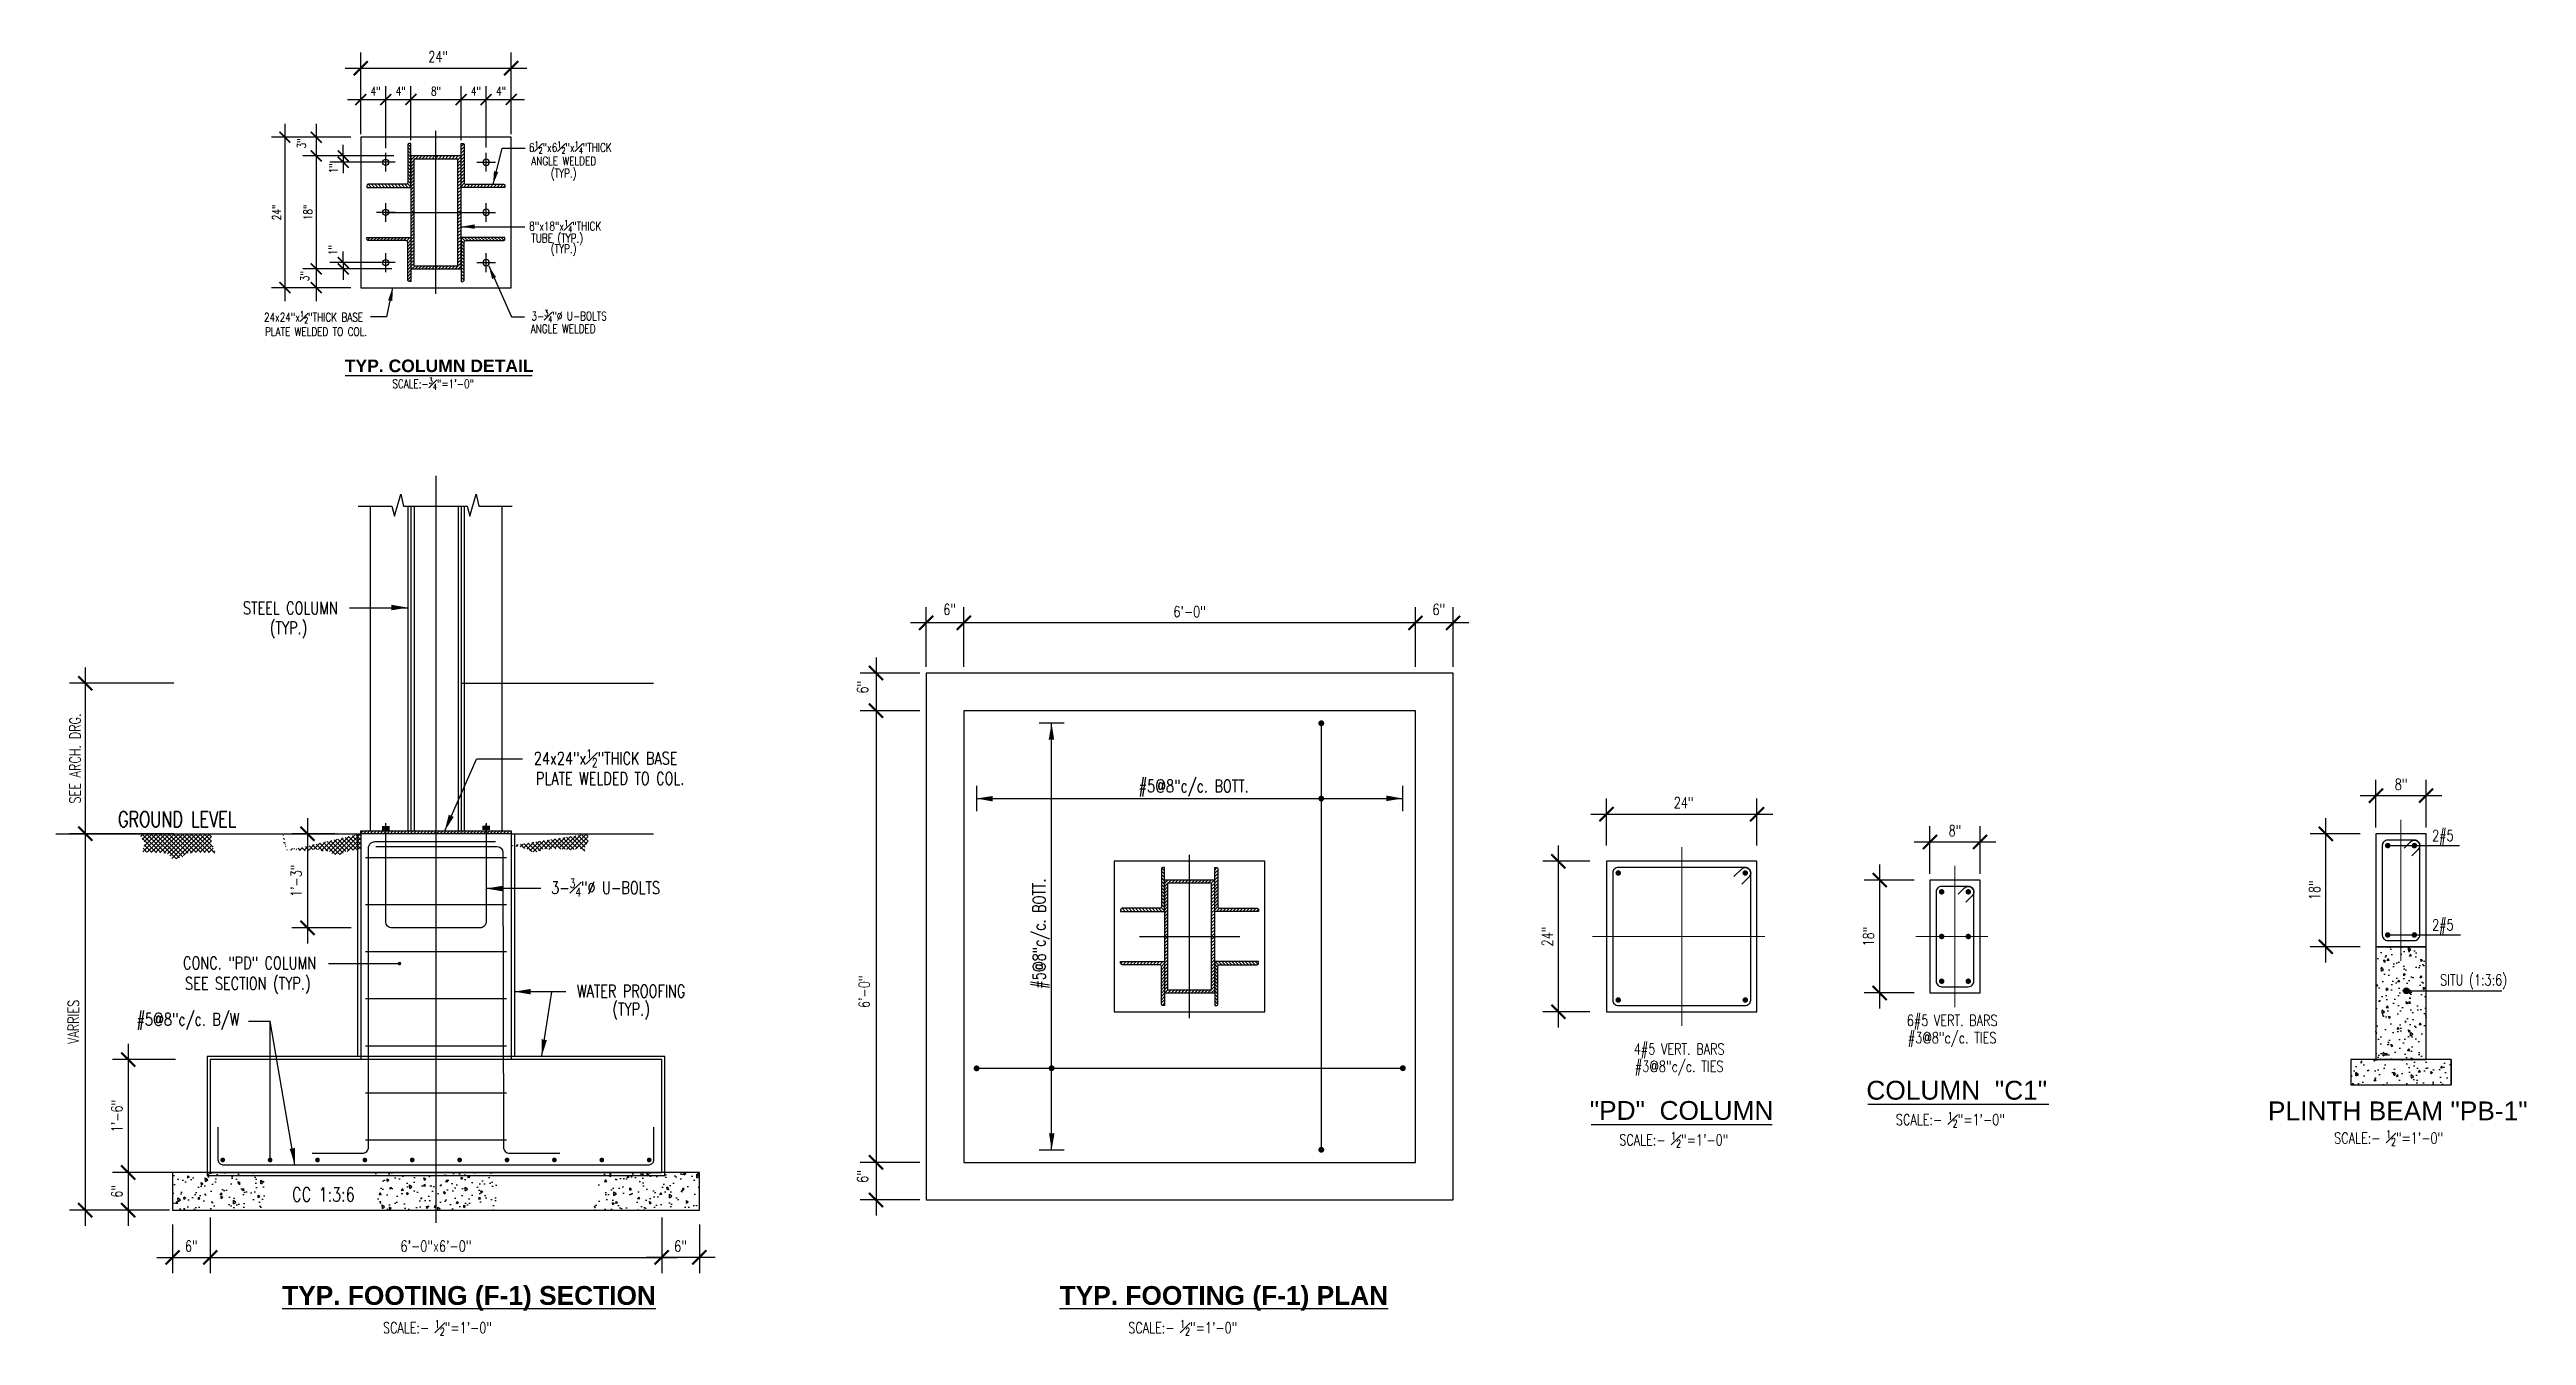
# Model space of a CAD drawing. Header units: inches. Extents: x 41285 to 57578, y -189 to 12305.
# Drawn here: x 53610.7 to 54005.7, y 10355.6 to 10560.6 of the extents above; entities that cross this region are included whole.
import ezdxf

# ---------------------------------------------------------------- set-up
doc = ezdxf.new("R2010")
doc.units = ezdxf.units.IN
doc.header["$LTSCALE"] = 30
doc.header["$MEASUREMENT"] = 0
for name, pattern in [('CENTER', [2, 1.25, -0.25, 0.25, -0.25]), ('CENTER2', [1.125, 0.75, -0.125, 0.125, -0.125]), ('HIDDEN', [0.375, 0.25, -0.125])]:
    doc.linetypes.add(name, pattern=pattern)
for name, color, linetype in [('A-TEXT-P', 242, 'Continuous'), ('COL', 4, 'Continuous'), ('COLUMN', 6, 'Continuous'), ('Grid line', 1, 'CENTER'), ('HATCH', 253, 'Continuous'), ('L', 2, 'Continuous'), ('Steel', 4, 'Continuous'), ('WALL', 7, 'Continuous')]:
    doc.layers.add(name, color=color, linetype=linetype)
doc.layers.add('GD', color=1, linetype='Continuous', lineweight=9)
doc.styles.add('1-2', font='simplex.shx', dxfattribs={"width": 0.75, "height": 1.75})
doc.styles.add('1-8', font='simplex.shx', dxfattribs={"width": 0.75, "height": 7})
doc.styles.add('16 scale', font='arial.ttf')
doc.styles.add('3-4', font='simplex.shx', dxfattribs={"width": 0.75, "height": 1.375})
doc.dimstyles.new('1-2', dxfattribs={"dimtxt": 1.75, "dimasz": 2.25, "dimexe": 2.5, "dimexo": 1, "dimgap": 0.75, "dimtad": 1, "dimdec": 4, "dimzin": 3, "dimdsep": 46, "dimlunit": 4, "dimtxsty": '1-2', "dimblk": 'ARCHTICK', "dimcen": 0, "dimdle": 2.5, "dimclrd": 1, "dimclre": 1, "dimclrt": 2, "dimazin": 0, "dimtfac": 0.75, "dimtdec": 4, "dimtix": 1, "dimtmove": 2, "dimatfit": 3, "dimfxl": 0, "dimfrac": 1, "dimtolj": 1, "dimtzin": 1, "dimlwd": -1, "dimlwe": -1, "dimarcsym": 0})
doc.dimstyles.new('3-4', dxfattribs={"dimtxt": 1.375, "dimasz": 1.75, "dimexe": 2.125, "dimexo": 0.5, "dimgap": 0.5, "dimtad": 1, "dimdec": 4, "dimzin": 3, "dimdsep": 46, "dimlunit": 4, "dimtxsty": '3-4', "dimblk": 'ARCHTICK', "dimcen": 0.046875, "dimdle": 2.125, "dimclrd": 1, "dimclre": 1, "dimclrt": 2, "dimadec": 0, "dimazin": 0, "dimtfac": 0.75, "dimtdec": 4, "dimtmove": 2, "dimatfit": 3, "dimldrblk": 'ARCHTICK', "dimfxl": 0, "dimfrac": 1, "dimtolj": 1, "dimtzin": 0, "dimlwd": -1, "dimlwe": -1, "dimarcsym": 0})
pattern_1 = [(45, (0, 0), (-0.265165, 0.265165), [])]
pattern_2 = [(45, (0, 0), (-0.3535533906, 0.3535533906), []), (135, (0, 0), (-0.3535533906, -0.3535533906), [])]
pattern_3 = [(95, (0, 0), (2.75776, 2.3140354), [0.375, -4.125]), (40, (0, 0), (-3.14996084, 2.16884075), [0.3, -3.3]), (145.4514, (0.2298, 0.193), (-0.39219734, 4.48287641), [0.31870095, -3.50571056]), (91.1842, (-0.707, 0.707), (4.358465, 3.18806883), [0.5625, -6.1875]), (141.6356, (-0.344, 0.973), (-0.13949507, 6.74855845), [0.47805144, -5.258565]), (36.1842, (-0.707, 0.707), (-0.13950034, 6.74855834), [0.45, -4.95]), (66, (-0.1768, 0.884), (3.53385786, 0.68691238), [0.375, -4.125]), (11, (-0.1768, 0.884), (-1.70354297, 3.42404218), [0.3, -3.3]), (116.4514, (0.1177, 0.941), (1.83031809, 4.1109531), [0.31870095, -3.50571056]), (82.5, (0, 0), (-1.133965927, 1.219949088), [0, -3.26, 0, -3.35, 0, -3.3125]), (52.5, (0, 0), (-0.46436471, 2.32454725), [0, -1.91, 0, -3.185, 0, -1.2625]), (12.5, (-0.7884, -0.7884), (1.967090837, 1.80760381), [0, -1.25, 0, -3.9, 0, -5.175]), (2.5, (-1.142, -1.142), (1.70794992, 2.41579903), [0, -1.625, 0, -2.59, 0, -3.675])]

msp = doc.modelspace()

# ---------------------------------------------------------------- texts
at = {"layer": 'A-TEXT-P', "color": 4, "attachment_point": 1, "style": '16 scale'}
for s, insert, char_height in [('{\\fArial|b1|i0|c0|p34;TYP. COLUMN DETAIL}', (53657.81873636, 10511.18988847), 2), ('{\\fArial|b1|i0|c0|p34;\\LTYP. FOOTING (F-1) SECTION}', (53647.83408601, 10363.48652482), 3), ('{\\fArial|b1|i0|c0|p34;\\LTYP. FOOTING (F-1) PLAN }', (53771.79855357, 10363.48652482), 3)]:
    msp.add_mtext_dynamic_manual_height_columns(s, width=863.7811566335, gutter_width=30, heights=[0], dxfattribs=dict(at, insert=insert, char_height=char_height))
at = {"layer": 'A-TEXT-P', "color": 4, "char_height": 3, "width": 863.7811566335, "attachment_point": 1, "style": '16 scale'}
for s, insert in [('\\A1;COLUMN  "C1"', (53900.41640594, 10396.20503908)), ('\\A1;"PD"  COLUMN  ', (53856.31790635, 10392.98121112)), ('\\A1;PLINTH BEAM "PB-1"', (53964.44285505, 10392.91485611))]:
    msp.add_mtext(s, dxfattribs=dict(at, insert=insert))
at = {"layer": 'L', "color": 2, "attachment_point": 5}
for s, insert, char_height, style in [('\\A1;6{\\H0.7x;\\S1#2;}"x6{\\H0.7x;\\S1#2;}"x{\\H0.7x;\\S1#4;}"THICK', (53693.77901374, 10544.99564751), 1.375, '3-4'), ('\\A1;ANGLE WELDED ', (53692.72502884, 10542.84731672), 1.375, '3-4'), ('\\A1;(TYP.)', (53692.72502884, 10540.65685494), 1.375, '3-4'), ('\\A1;8"x18"x{\\H0.7x;\\S1#4;}"THICK', (53692.9639736, 10532.46752641), 1.375, '3-4'), ('\\A1;TUBE (TYP.)', (53691.69379896, 10530.31919563), 1.375, '3-4'), ('\\A1;(TYP.)', (53692.72502884, 10528.6374751), 1.375, '3-4'), ('\\A1;24x24"x{\\H0.7x;\\S1#2;}"THICK BASE', (53652.84193845, 10517.93774093), 1.375, '3-4'), ('\\A1;ANGLE WELDED ', (53692.64352141, 10516.10953382), 1.375, '3-4'), ('\\A1;3-{\\H0.7x;\\S3#4;}"%%C U-BOLTS', (53693.58439225, 10518.125738), 1.375, '3-4'), ('\\A1;  PLATE WELDED TO COL.', (53652.53554988, 10515.63533163), 1.375, '3-4'), ('\\A1;SCALE:-{\\H0.7x;\\S3#4;}"=1\'-0"', (53671.92506356, 10507.32525733), 1.375, '3-4'), ('\\A1;STEEL COLUMN', (53649.14236876, 10471.58503987), 2, '1-2'), ('\\A1;(TYP.)', (53648.84532172, 10468.08925604), 2, '1-2'), ('\\A1;24x24"x{\\H0.7x;\\S1#2;}"THICK BASE', (53699.41296757, 10447.62312192), 2, '1-2'), ('\\A1;  PLATE WELDED TO COL.', (53699.106579, 10444.41677738), 2, '1-2'), ('\\A1;#5@8"c/c. BOTT.', (53793.16594284, 10442.87460093), 2, '1-2'), ('\\A1;GROUND LEVEL', (53631.10454037, 10437.9170825), 2.5, '1-2'), ('\\A1;2#5 ', (53992.33509829, 10435.01981653), 1.75, '1-8'), ('\\A1;3-{\\H0.7x;\\S3#4;}"%%C U-BOLTS', (53699.41296757, 10426.9960873), 2, '1-2'), ('\\A1;2#5 ', (53992.33509829, 10420.76981653), 1.75, '1-8'), ('\\A1;CONC. "PD" COLUMN', (53642.63837026, 10414.98764628), 2, '1-2'), ('\\A1;CONC. "PD" COLUMN', (53642.63837026, 10414.98764628), 2, '1-2'), ('\\A1;SEE SECTION (TYP.)', (53642.36048533, 10411.41197494), 2, '1-2'), ('\\A1;WATER PROOFING', (53703.46813248, 10410.50708138), 2, '1-2'), ('\\A1;SITU (1:3:6)', (53997.23627758, 10411.99864283), 1.75, '1-8'), ('\\A1;#5@8"c/c. B/W', (53632.80844293, 10405.67673546), 2, '1-2'), ('\\A1;(TYP.)', (53703.46813248, 10407.30160674), 2, '1-2'), ('\\A1;6#5 VERT. BARS', (53914.09330558, 10405.53531033), 1.75, '1-8'), ('\\A1;4#5 VERT. BARS', (53870.57497331, 10400.97483038), 1.75, '1-8'), ('\\A1;#3@8"c/c. TIES', (53914.09330558, 10402.77532085), 1.75, '1-8'), ('\\A1;#3@8"c/c. TIES', (53870.57497331, 10398.2148409), 1.75, '1-8'), ('\\A1;SCALE:- {\\H0.7x;\\S1#2;}"=1\'-0"', (53913.81832762, 10390.00781528), 1.75, '1-8'), ('\\A1;SCALE:- {\\H0.7x;\\S1#2;}"=1\'-0"', (53869.71982803, 10386.78398732), 1.75, '1-8'), ('\\A1;SCALE:- {\\H0.7x;\\S1#2;}"=1\'-0"', (53983.6985748, 10387.08328354), 1.75, '1-8'), ('\\A1;CC 1:3:6', (53654.41985263, 10378.06814002), 2.25, '1-2'), ('\\A1;SCALE:- {\\H0.7x;\\S1#2;}"=1\'-0"', (53672.60549959, 10356.83538475), 1.75, '1-8'), ('\\A1;SCALE:- {\\H0.7x;\\S1#2;}"=1\'-0"', (53791.43660697, 10356.83538475), 1.75, '1-8')]:
    msp.add_mtext(s, dxfattribs=dict(at, insert=insert, char_height=char_height, style=style))
at = {"layer": 'L', "color": 2, "insert": (53768.85158394, 10419.66630353), "char_height": 2, "attachment_point": 5, "rotation": 90, "style": '1-2'}
msp.add_mtext('\\A1;#5@8"c/c. BOTT.', dxfattribs=at)

# ---------------------------------------------------------------- blocks, each defined once
blk = doc.blocks.new('A$C7E2A5215')
at = {"layer": 'WALL'}
for p, q in [((-0.6, 0.68), (0.6, 0.68)), ((-0.6, 0.56), (0.6, 0.56)), ((-0.6, 0.43), (0.6, 0.43)), ((-0.6, 0.31), (0.6, 0.31)), ((-0.6, 0.18), (0.6, 0.18)), ((0, 0), (0, 1.17)), ((16.6, 0.68), (15.4, 0.68)), ((16.6, 0.56), (15.4, 0.56)), ((16.6, 0.43), (15.4, 0.43)), ((16.6, 0.31), (15.4, 0.31)), ((16.6, 0.18), (15.4, 0.18)), ((16, 0), (16, 1.06))]:
    blk.add_line(p, q, dxfattribs=at)
at = {"layer": 'WALL', "color": 7}
blk.add_lwpolyline([(16, 1.17), (16, -14.5, -0.414214), (15, -15.5), (1, -15.5, -0.414214), (0, -14.5), (0, 1.06)], format="xyb", dxfattribs=at)
blk = doc.blocks.new('A$C77EE556A')
at = {"layer": 'HATCH'}
h = blk.add_hatch(dxfattribs=at)
h.set_pattern_fill('_USER', color=1, scale=0.375, angle=45, style=0, pattern_type=0)
h.set_pattern_definition(pattern_1)
h.paths.add_polyline_path([(0.5, -0.5), (0.5, -17.5), (7.5, -17.5), (7.5, -0.5)], flags=16)
h.paths.add_polyline_path([(0, 0), (0, -18), (8, -18), (8, 0)])
at = {"layer": 'COLUMN'}
blk.add_lwpolyline([(0, 0), (0, -18), (8, -18), (8, 0), (0, 0)], dxfattribs=at)
blk.add_lwpolyline([(0.5, -0.5), (0.5, -17.5), (7.5, -17.5), (7.5, -0.5)], close=True, dxfattribs=at)
at = {"layer": 'Grid line'}
for p, q in [((4, -22), (4, 4)), ((-4, -9), (12, -9))]:
    blk.add_line(p, q, dxfattribs=at)
blk = doc.blocks.new('A$C56BC41D7')
at = {"layer": 'HATCH'}
h = blk.add_hatch(dxfattribs=at)
h.set_pattern_fill('_USER', color=1, scale=0.375, angle=45, style=0, pattern_type=0)
h.set_pattern_definition(pattern_1)
edge = h.paths.add_edge_path()
edge.add_line((0.5, 6.75), (0.5, 0.75))
edge.add_arc((0.75, 0.75), 0.25, 180, 270)
edge.add_line((0.75, 0.5), (6.75, 0.5))
edge.add_arc((6.75, 0.25), 0.25, 0, 90, ccw=False)
edge.add_line((7, 0.25), (7, 0))
edge.add_line((7, 0), (0, 0))
edge.add_line((0, 0), (0, 7))
edge.add_line((0, 7), (0.25, 7))
edge.add_arc((0.25, 6.75), 0.25, 0, 90, ccw=False)
at = {"layer": 'COLUMN', "color": 4}
blk.add_lwpolyline([(0, 0), (0, 7), (0.25, 7, -0.414214), (0.5, 6.75), (0.5, 0.75, 0.414214), (0.75, 0.5), (6.75, 0.5, -0.414214), (7, 0.25), (7, 0)], format="xyb", close=True, dxfattribs=at)
blk = doc.blocks.new('A$C0E0D12C3')
at = {"layer": 'Grid line'}
blk.add_blockref('A$C77EE556A', (-4, 9), dxfattribs=at)
at = {"layer": 'Grid line', "color": 4, "xscale": -1}
blk.add_blockref('A$C56BC41D7', (-4, 4), dxfattribs=at)
at = {"layer": 'Grid line', "color": 4}
blk.add_blockref('A$C56BC41D7', (4, 4), dxfattribs=at)
at = {"layer": 'Grid line', "color": 4, "rotation": 180}
blk.add_blockref('A$C56BC41D7', (-4, -4), dxfattribs=at)
at = {"layer": 'Grid line', "color": 4, "xscale": -1, "rotation": 180}
blk.add_blockref('A$C56BC41D7', (4, -4), dxfattribs=at)
blk = doc.blocks.new('_ARCHTICK')
at = {"color": 0, "linetype": 'ByBlock', "const_width": 0.15}
blk.add_lwpolyline([(-0.5, -0.5), (0.5, 0.5)], dxfattribs=at)
blk = doc.blocks.new('*D226')
at = {"layer": 'DEFPOINTS', "color": 0, "transparency": 16777216}
for p in [(53676.36, 10552.65), (53668.36, 10545.65), (53676.36, 10545.65)]:
    blk.add_point(p, dxfattribs=at)
at = {"layer": 'L', "color": 1, "transparency": 16777216}
for p, q in [((53666.23, 10552.65), (53678.48, 10552.65)), ((53668.36, 10546.15), (53668.36, 10554.77)), ((53676.36, 10546.15), (53676.36, 10554.77))]:
    blk.add_line(p, q, dxfattribs=at)
at = {"layer": 'L', "color": 1, "transparency": 16777216, "xscale": 1.75, "yscale": 1.75, "zscale": 1.75, "rotation": 180}
blk.add_blockref('_ARCHTICK', (53668.36, 10552.65), dxfattribs=at)
at = {"layer": 'L', "color": 1, "transparency": 16777216, "xscale": 1.75, "yscale": 1.75, "zscale": 1.75}
blk.add_blockref('_ARCHTICK', (53676.36, 10552.65), dxfattribs=at)
at = {"layer": 'L', "color": 2, "transparency": 16777216, "insert": (53672.36, 10553.97), "char_height": 1.375, "attachment_point": 5, "style": '3-4'}
blk.add_mtext('\\A1;8"', dxfattribs=at)
blk = doc.blocks.new('*D227')
at = {"layer": 'DEFPOINTS', "color": 0, "transparency": 16777216}
for p in [(53661.51, 10543.65), (53653.27, 10525.65), (53661.51, 10525.65)]:
    blk.add_point(p, dxfattribs=at)
at = {"layer": 'L', "color": 1, "transparency": 16777216}
for p, q in [((53653.27, 10545.77), (53653.27, 10523.52)), ((53661.01, 10543.65), (53651.14, 10543.65)), ((53661.01, 10525.65), (53651.14, 10525.65))]:
    blk.add_line(p, q, dxfattribs=at)
at = {"layer": 'L', "color": 1, "transparency": 16777216, "xscale": 1.75, "yscale": 1.75, "zscale": 1.75}
for p, rotation in [((53653.27, 10543.65), 90), ((53653.27, 10525.65), 270)]:
    blk.add_blockref('_ARCHTICK', p, dxfattribs=dict(at, rotation=rotation))
at = {"layer": 'L', "color": 2, "transparency": 16777216, "insert": (53651.95, 10534.65), "char_height": 1.375, "attachment_point": 5, "rotation": 90, "style": '3-4'}
blk.add_mtext('\\A1;18"', dxfattribs=at)
blk = doc.blocks.new('*D228')
at = {"layer": 'DEFPOINTS', "color": 0, "transparency": 16777216}
for p in [(53631.57, 10459.59), (53616.45, 10435.59), (53631.57, 10435.59)]:
    blk.add_point(p, dxfattribs=at)
at = {"layer": 'L', "color": 1, "transparency": 16777216}
for p, q in [((53616.45, 10462.09), (53616.45, 10433.09)), ((53630.57, 10459.59), (53613.95, 10459.59)), ((53630.57, 10435.59), (53613.95, 10435.59))]:
    blk.add_line(p, q, dxfattribs=at)
at = {"layer": 'L', "color": 1, "transparency": 16777216, "xscale": 2.25, "yscale": 2.25, "zscale": 2.25}
for p, rotation in [((53616.45, 10459.59), 90), ((53616.45, 10435.59), 270)]:
    blk.add_blockref('_ARCHTICK', p, dxfattribs=dict(at, rotation=rotation))
at = {"layer": 'L', "color": 2, "transparency": 16777216, "insert": (53614.82, 10447.59), "char_height": 1.75, "attachment_point": 5, "rotation": 90, "style": '1-2'}
blk.add_mtext('\\A1;SEE ARCH. DRG.', dxfattribs=at)
blk = doc.blocks.new('*D229')
at = {"layer": 'DEFPOINTS', "color": 0, "transparency": 16777216}
for p in [(53631.82, 10399.59), (53623.29, 10381.59), (53637.74, 10381.59)]:
    blk.add_point(p, dxfattribs=at)
at = {"layer": 'L', "color": 1, "transparency": 16777216}
for p, q in [((53623.29, 10402.09), (53623.29, 10379.09)), ((53630.82, 10399.59), (53620.79, 10399.59)), ((53636.74, 10381.59), (53620.79, 10381.59))]:
    blk.add_line(p, q, dxfattribs=at)
at = {"layer": 'L', "color": 1, "transparency": 16777216, "xscale": 2.25, "yscale": 2.25, "zscale": 2.25}
for p, rotation in [((53623.29, 10399.59), 90), ((53623.29, 10381.59), 270)]:
    blk.add_blockref('_ARCHTICK', p, dxfattribs=dict(at, rotation=rotation))
at = {"layer": 'L', "color": 2, "transparency": 16777216, "insert": (53621.5, 10390.59), "char_height": 1.75, "attachment_point": 5, "rotation": 90, "style": '1-2'}
blk.add_mtext('\\A1;1\'-6"', dxfattribs=at)
blk = doc.blocks.new('*D230')
at = {"layer": 'DEFPOINTS', "color": 0, "transparency": 16777216}
for p in [(53629.19, 10381.59), (53623.29, 10375.59), (53629.19, 10375.59)]:
    blk.add_point(p, dxfattribs=at)
at = {"layer": 'L', "color": 1, "transparency": 16777216}
for p, q in [((53623.29, 10384.09), (53623.29, 10373.09)), ((53628.19, 10381.59), (53620.79, 10381.59)), ((53628.19, 10375.59), (53620.79, 10375.59))]:
    blk.add_line(p, q, dxfattribs=at)
at = {"layer": 'L', "color": 1, "transparency": 16777216, "xscale": 2.25, "yscale": 2.25, "zscale": 2.25}
for p, rotation in [((53623.29, 10381.59), 90), ((53623.29, 10375.59), 270)]:
    blk.add_blockref('_ARCHTICK', p, dxfattribs=dict(at, rotation=rotation))
at = {"layer": 'L', "color": 2, "transparency": 16777216, "insert": (53621.5, 10378.59), "char_height": 1.75, "attachment_point": 5, "rotation": 90, "style": '1-2'}
blk.add_mtext('\\A1;6"', dxfattribs=at)
blk = doc.blocks.new('*D231')
at = {"layer": 'DEFPOINTS', "color": 0, "transparency": 16777216}
for p in [(53630.89, 10435.59), (53616.45, 10375.59), (53630.89, 10375.59)]:
    blk.add_point(p, dxfattribs=at)
at = {"layer": 'L', "color": 1, "transparency": 16777216}
for p, q in [((53616.45, 10438.09), (53616.45, 10373.09)), ((53629.89, 10435.59), (53613.95, 10435.59)), ((53629.89, 10375.59), (53613.95, 10375.59))]:
    blk.add_line(p, q, dxfattribs=at)
at = {"layer": 'L', "color": 1, "transparency": 16777216, "xscale": 2.25, "yscale": 2.25, "zscale": 2.25}
for p, rotation in [((53616.45, 10435.59), 90), ((53616.45, 10375.59), 270)]:
    blk.add_blockref('_ARCHTICK', p, dxfattribs=dict(at, rotation=rotation))
at = {"layer": 'L', "color": 2, "transparency": 16777216, "insert": (53614.56, 10405.59), "char_height": 1.75, "attachment_point": 5, "rotation": 90, "style": '1-2'}
blk.add_mtext('\\A1;VARRIES', dxfattribs=at)
blk = doc.blocks.new('*D232')
at = {"layer": 'DEFPOINTS', "color": 0, "transparency": 16777216}
for p in [(53851.32, 10431.21), (53857.32, 10431.21), (53857.32, 10407.21)]:
    blk.add_point(p, dxfattribs=at)
at = {"layer": 'L', "color": 1, "transparency": 16777216}
for p, q in [((53851.32, 10404.71), (53851.32, 10433.71)), ((53856.32, 10431.21), (53848.82, 10431.21)), ((53856.32, 10407.21), (53848.82, 10407.21))]:
    blk.add_line(p, q, dxfattribs=at)
at = {"layer": 'L', "color": 1, "transparency": 16777216, "xscale": 2.25, "yscale": 2.25, "zscale": 2.25}
for p, rotation in [((53851.32, 10431.21), 90), ((53851.32, 10407.21), 270)]:
    blk.add_blockref('_ARCHTICK', p, dxfattribs=dict(at, rotation=rotation))
at = {"layer": 'L', "color": 2, "transparency": 16777216, "insert": (53849.53, 10419.21), "char_height": 1.75, "attachment_point": 5, "rotation": 90, "style": '1-2'}
blk.add_mtext('\\A1;24"', dxfattribs=at)
blk = doc.blocks.new('*D233')
at = {"layer": 'DEFPOINTS', "color": 0, "transparency": 16777216}
for p in [(53882.98, 10438.71), (53858.98, 10432.71), (53882.98, 10432.71)]:
    blk.add_point(p, dxfattribs=at)
at = {"layer": 'L', "color": 1, "transparency": 16777216}
for p, q in [((53856.48, 10438.71), (53885.48, 10438.71)), ((53858.98, 10433.71), (53858.98, 10441.21)), ((53882.98, 10433.71), (53882.98, 10441.21))]:
    blk.add_line(p, q, dxfattribs=at)
at = {"layer": 'L', "color": 1, "transparency": 16777216, "xscale": 2.25, "yscale": 2.25, "zscale": 2.25, "rotation": 180}
blk.add_blockref('_ARCHTICK', (53858.98, 10438.71), dxfattribs=at)
at = {"layer": 'L', "color": 1, "transparency": 16777216, "xscale": 2.25, "yscale": 2.25, "zscale": 2.25}
blk.add_blockref('_ARCHTICK', (53882.98, 10438.71), dxfattribs=at)
at = {"layer": 'L', "color": 2, "transparency": 16777216, "insert": (53871.29, 10440.54), "char_height": 1.75, "attachment_point": 5, "style": '1-2'}
blk.add_mtext('\\A1;24"', dxfattribs=at)
blk = doc.blocks.new('*D188')
at = {"layer": 'DEFPOINTS', "color": 0, "transparency": 16777216}
for p in [(53902.55, 10428.21), (53909.05, 10428.21), (53909.05, 10410.21)]:
    blk.add_point(p, dxfattribs=at)
at = {"layer": 'L', "color": 1, "transparency": 16777216}
for p, q in [((53902.55, 10407.71), (53902.55, 10430.71)), ((53908.05, 10428.21), (53900.05, 10428.21)), ((53908.05, 10410.21), (53900.05, 10410.21))]:
    blk.add_line(p, q, dxfattribs=at)
at = {"layer": 'L', "color": 1, "transparency": 16777216, "xscale": 2.25, "yscale": 2.25, "zscale": 2.25}
for p, rotation in [((53902.55, 10428.21), 90), ((53902.55, 10410.21), 270)]:
    blk.add_blockref('_ARCHTICK', p, dxfattribs=dict(at, rotation=rotation))
at = {"layer": 'L', "color": 2, "transparency": 16777216, "insert": (53900.76, 10419.21), "char_height": 1.75, "attachment_point": 5, "rotation": 90, "style": '1-2'}
blk.add_mtext('\\A1;18"', dxfattribs=at)
blk = doc.blocks.new('*D270')
at = {"layer": 'DEFPOINTS', "color": 0, "transparency": 16777216}
for p in [(53918.55, 10434.29), (53910.55, 10428.21), (53918.55, 10428.21)]:
    blk.add_point(p, dxfattribs=at)
at = {"layer": 'L', "color": 1, "transparency": 16777216}
for p, q in [((53908.05, 10434.29), (53921.05, 10434.29)), ((53910.55, 10429.21), (53910.55, 10436.79)), ((53918.55, 10429.21), (53918.55, 10436.79))]:
    blk.add_line(p, q, dxfattribs=at)
at = {"layer": 'L', "color": 1, "transparency": 16777216, "xscale": 2.25, "yscale": 2.25, "zscale": 2.25, "rotation": 180}
blk.add_blockref('_ARCHTICK', (53910.55, 10434.29), dxfattribs=at)
at = {"layer": 'L', "color": 1, "transparency": 16777216, "xscale": 2.25, "yscale": 2.25, "zscale": 2.25}
blk.add_blockref('_ARCHTICK', (53918.55, 10434.29), dxfattribs=at)
at = {"layer": 'L', "color": 2, "transparency": 16777216, "insert": (53914.55, 10436.08), "char_height": 1.75, "attachment_point": 5, "style": '1-2'}
blk.add_mtext('\\A1;8"', dxfattribs=at)
blk = doc.blocks.new('*D189')
at = {"layer": 'DEFPOINTS', "color": 0, "transparency": 16777216}
for p in [(53636.36, 10375.43), (53630.36, 10374.28), (53636.36, 10368.06)]:
    blk.add_point(p, dxfattribs=at)
at = {"layer": 'L', "color": 1, "transparency": 16777216}
for p, q in [((53636.36, 10374.43), (53636.36, 10365.56)), ((53630.36, 10373.28), (53630.36, 10365.56)), ((53627.86, 10368.06), (53638.86, 10368.06))]:
    blk.add_line(p, q, dxfattribs=at)
at = {"layer": 'L', "color": 1, "transparency": 16777216, "xscale": 2.25, "yscale": 2.25, "zscale": 2.25, "rotation": 180}
blk.add_blockref('_ARCHTICK', (53630.36, 10368.06), dxfattribs=at)
at = {"layer": 'L', "color": 1, "transparency": 16777216, "xscale": 2.25, "yscale": 2.25, "zscale": 2.25}
blk.add_blockref('_ARCHTICK', (53636.36, 10368.06), dxfattribs=at)
at = {"layer": 'L', "color": 2, "transparency": 16777216, "insert": (53633.36, 10369.85), "char_height": 1.75, "attachment_point": 5, "style": '1-2'}
blk.add_mtext('\\A1;6"', dxfattribs=at)
blk = doc.blocks.new('*D190')
at = {"layer": 'DEFPOINTS', "color": 0, "transparency": 16777216}
for p in [(53708.36, 10375.43), (53714.36, 10374.28), (53708.36, 10368.06)]:
    blk.add_point(p, dxfattribs=at)
at = {"layer": 'L', "color": 1, "transparency": 16777216}
for p, q in [((53708.36, 10374.43), (53708.36, 10365.56)), ((53714.36, 10373.28), (53714.36, 10365.56)), ((53716.86, 10368.06), (53705.86, 10368.06))]:
    blk.add_line(p, q, dxfattribs=at)
at = {"layer": 'L', "color": 1, "transparency": 16777216, "xscale": 2.25, "yscale": 2.25, "zscale": 2.25, "rotation": 180}
blk.add_blockref('_ARCHTICK', (53708.36, 10368.06), dxfattribs=at)
at = {"layer": 'L', "color": 1, "transparency": 16777216, "xscale": 2.25, "yscale": 2.25, "zscale": 2.25}
blk.add_blockref('_ARCHTICK', (53714.36, 10368.06), dxfattribs=at)
at = {"layer": 'L', "color": 2, "transparency": 16777216, "insert": (53711.36, 10369.85), "char_height": 1.75, "attachment_point": 5, "style": '1-2'}
blk.add_mtext('\\A1;6"', dxfattribs=at)
blk = doc.blocks.new('*D191')
at = {"layer": 'DEFPOINTS', "color": 0, "transparency": 16777216}
for p in [(53708.36, 10375.43), (53636.36, 10374.28), (53708.36, 10368.06)]:
    blk.add_point(p, dxfattribs=at)
at = {"layer": 'L', "color": 1, "transparency": 16777216}
for p, q in [((53708.36, 10374.43), (53708.36, 10365.56)), ((53636.36, 10373.28), (53636.36, 10365.56)), ((53633.86, 10368.06), (53710.86, 10368.06))]:
    blk.add_line(p, q, dxfattribs=at)
at = {"layer": 'L', "color": 1, "transparency": 16777216, "xscale": 2.25, "yscale": 2.25, "zscale": 2.25, "rotation": 180}
blk.add_blockref('_ARCHTICK', (53636.36, 10368.06), dxfattribs=at)
at = {"layer": 'L', "color": 1, "transparency": 16777216, "xscale": 2.25, "yscale": 2.25, "zscale": 2.25}
blk.add_blockref('_ARCHTICK', (53708.36, 10368.06), dxfattribs=at)
at = {"layer": 'L', "color": 2, "transparency": 16777216, "insert": (53672.36, 10369.85), "char_height": 1.75, "attachment_point": 5, "style": '1-2'}
blk.add_mtext('\\A1;6\'-0"x6\'-0"', dxfattribs=at)
blk = doc.blocks.new('*D192')
at = {"layer": 'DEFPOINTS', "color": 0, "transparency": 16777216}
for p in [(53657.23, 10435.59), (53651.86, 10420.59), (53659.86, 10420.59)]:
    blk.add_point(p, dxfattribs=at)
at = {"layer": 'L', "color": 1, "transparency": 16777216}
for p, q in [((53651.86, 10438.09), (53651.86, 10418.09)), ((53656.23, 10435.59), (53649.36, 10435.59)), ((53658.86, 10420.59), (53649.36, 10420.59))]:
    blk.add_line(p, q, dxfattribs=at)
at = {"layer": 'L', "color": 1, "transparency": 16777216, "xscale": 2.25, "yscale": 2.25, "zscale": 2.25}
for p, rotation in [((53651.86, 10435.59), 90), ((53651.86, 10420.59), 270)]:
    blk.add_blockref('_ARCHTICK', p, dxfattribs=dict(at, rotation=rotation))
at = {"layer": 'L', "color": 2, "transparency": 16777216, "insert": (53650.07, 10428.09), "char_height": 1.75, "attachment_point": 5, "rotation": 90, "style": '1-2'}
blk.add_mtext('\\A1;1\'-3"', dxfattribs=at)
blk = doc.blocks.new('*D193')
at = {"layer": 'DEFPOINTS', "color": 0, "transparency": 16777216}
for p in [(53659.27, 10546.65), (53653.27, 10543.65), (53666.14, 10543.65)]:
    blk.add_point(p, dxfattribs=at)
at = {"layer": 'L', "color": 1, "transparency": 16777216}
for p, q in [((53653.27, 10548.77), (53653.27, 10541.52)), ((53658.77, 10546.65), (53651.14, 10546.65)), ((53665.64, 10543.65), (53651.14, 10543.65))]:
    blk.add_line(p, q, dxfattribs=at)
at = {"layer": 'L', "color": 1, "transparency": 16777216, "xscale": 1.75, "yscale": 1.75, "zscale": 1.75}
for p, rotation in [((53653.27, 10546.65), 90), ((53653.27, 10543.65), 270)]:
    blk.add_blockref('_ARCHTICK', p, dxfattribs=dict(at, rotation=rotation))
at = {"layer": 'L', "color": 2, "transparency": 16777216, "insert": (53650.94, 10545.65), "char_height": 1.375, "attachment_point": 5, "rotation": 90, "style": '3-4'}
blk.add_mtext('\\A1;3"', dxfattribs=at)
blk = doc.blocks.new('*D194')
at = {"layer": 'DEFPOINTS', "color": 0, "transparency": 16777216}
for p in [(53665.82, 10525.65), (53653.27, 10522.65), (53659.27, 10522.65)]:
    blk.add_point(p, dxfattribs=at)
at = {"layer": 'L', "color": 1, "transparency": 16777216}
for p, q in [((53665.32, 10525.65), (53651.14, 10525.65)), ((53653.27, 10527.77), (53653.27, 10520.52)), ((53658.77, 10522.65), (53651.14, 10522.65))]:
    blk.add_line(p, q, dxfattribs=at)
at = {"layer": 'L', "color": 1, "transparency": 16777216, "xscale": 1.75, "yscale": 1.75, "zscale": 1.75}
for p, rotation in [((53653.27, 10525.65), 90), ((53653.27, 10522.65), 270)]:
    blk.add_blockref('_ARCHTICK', p, dxfattribs=dict(at, rotation=rotation))
at = {"layer": 'L', "color": 2, "transparency": 16777216, "insert": (53651.43, 10524.48), "char_height": 1.375, "attachment_point": 5, "rotation": 90, "style": '3-4'}
blk.add_mtext('\\A1;3"', dxfattribs=at)
blk = doc.blocks.new('*D195')
at = {"layer": 'DEFPOINTS', "color": 0, "transparency": 16777216}
for p in [(53668.36, 10552.65), (53664.36, 10546.65), (53668.36, 10546.65)]:
    blk.add_point(p, dxfattribs=at)
at = {"layer": 'L', "color": 1, "transparency": 16777216}
for p, q in [((53662.23, 10552.65), (53670.48, 10552.65)), ((53664.36, 10547.15), (53664.36, 10554.77)), ((53668.36, 10547.15), (53668.36, 10554.77))]:
    blk.add_line(p, q, dxfattribs=at)
at = {"layer": 'L', "color": 1, "transparency": 16777216, "xscale": 1.75, "yscale": 1.75, "zscale": 1.75, "rotation": 180}
blk.add_blockref('_ARCHTICK', (53664.36, 10552.65), dxfattribs=at)
at = {"layer": 'L', "color": 1, "transparency": 16777216, "xscale": 1.75, "yscale": 1.75, "zscale": 1.75}
blk.add_blockref('_ARCHTICK', (53668.36, 10552.65), dxfattribs=at)
at = {"layer": 'L', "color": 2, "transparency": 16777216, "insert": (53666.75, 10553.97), "char_height": 1.375, "attachment_point": 5, "style": '3-4'}
blk.add_mtext('\\A1;4"', dxfattribs=at)
blk = doc.blocks.new('*D196')
at = {"layer": 'DEFPOINTS', "color": 0, "transparency": 16777216}
for p in [(53680.36, 10552.65), (53676.36, 10546.65), (53680.36, 10546.65)]:
    blk.add_point(p, dxfattribs=at)
at = {"layer": 'L', "color": 1, "transparency": 16777216}
for p, q in [((53674.23, 10552.65), (53682.48, 10552.65)), ((53676.36, 10547.15), (53676.36, 10554.77)), ((53680.36, 10547.15), (53680.36, 10554.77))]:
    blk.add_line(p, q, dxfattribs=at)
at = {"layer": 'L', "color": 1, "transparency": 16777216, "xscale": 1.75, "yscale": 1.75, "zscale": 1.75, "rotation": 180}
blk.add_blockref('_ARCHTICK', (53676.36, 10552.65), dxfattribs=at)
at = {"layer": 'L', "color": 1, "transparency": 16777216, "xscale": 1.75, "yscale": 1.75, "zscale": 1.75}
blk.add_blockref('_ARCHTICK', (53680.36, 10552.65), dxfattribs=at)
at = {"layer": 'L', "color": 2, "transparency": 16777216, "insert": (53678.74, 10553.97), "char_height": 1.375, "attachment_point": 5, "style": '3-4'}
blk.add_mtext('\\A1;4"', dxfattribs=at)
blk = doc.blocks.new('A$C7E4163A9')
at = {"layer": 'WALL', "color": 1}
for p, q in [((1.5, 0), (-1.5, 0)), ((0, -1.5), (0, 1.5))]:
    blk.add_line(p, q, dxfattribs=at)
at = {"layer": 'WALL', "color": 3}
blk.add_circle((0, 0), 0.5, dxfattribs=at)
blk = doc.blocks.new('*D197')
at = {"layer": 'DEFPOINTS', "color": 0, "transparency": 16777216}
for p in [(53657.57, 10525.65), (53663.57, 10525.65), (53665.82, 10526.65)]:
    blk.add_point(p, dxfattribs=at)
at = {"layer": 'L', "color": 1, "transparency": 16777216}
for p, q in [((53657.57, 10526.65), (53657.57, 10528.4)), ((53665.32, 10526.65), (53655.45, 10526.65)), ((53663.07, 10525.65), (53655.45, 10525.65)), ((53657.57, 10526.65), (53657.57, 10525.65)), ((53657.57, 10525.65), (53657.57, 10523.9))]:
    blk.add_line(p, q, dxfattribs=at)
at = {"layer": 'L', "color": 1, "transparency": 16777216, "xscale": 1.75, "yscale": 1.75, "zscale": 1.75}
for p, rotation in [((53657.57, 10526.65), 270), ((53657.57, 10525.65), 90)]:
    blk.add_blockref('_ARCHTICK', p, dxfattribs=dict(at, rotation=rotation))
at = {"layer": 'L', "color": 2, "transparency": 16777216, "insert": (53655.93, 10528.64), "char_height": 1.375, "attachment_point": 5, "rotation": 90, "style": '3-4'}
blk.add_mtext('\\A1;1"', dxfattribs=at)
blk = doc.blocks.new('*D198')
at = {"layer": 'DEFPOINTS', "color": 0, "transparency": 16777216}
for p in [(53684.36, 10552.65), (53680.36, 10544.5), (53684.36, 10546.65)]:
    blk.add_point(p, dxfattribs=at)
at = {"layer": 'L', "color": 1, "transparency": 16777216}
for p, q in [((53678.23, 10552.65), (53686.48, 10552.65)), ((53680.36, 10545), (53680.36, 10554.77)), ((53684.36, 10547.15), (53684.36, 10554.77))]:
    blk.add_line(p, q, dxfattribs=at)
at = {"layer": 'L', "color": 1, "transparency": 16777216, "xscale": 1.75, "yscale": 1.75, "zscale": 1.75, "rotation": 180}
blk.add_blockref('_ARCHTICK', (53680.36, 10552.65), dxfattribs=at)
at = {"layer": 'L', "color": 1, "transparency": 16777216, "xscale": 1.75, "yscale": 1.75, "zscale": 1.75}
blk.add_blockref('_ARCHTICK', (53684.36, 10552.65), dxfattribs=at)
at = {"layer": 'L', "color": 2, "transparency": 16777216, "insert": (53682.74, 10553.97), "char_height": 1.375, "attachment_point": 5, "style": '3-4'}
blk.add_mtext('\\A1;4"', dxfattribs=at)
blk = doc.blocks.new('*D199')
at = {"layer": 'DEFPOINTS', "color": 0, "transparency": 16777216}
for p in [(53664.36, 10552.65), (53660.36, 10546.65), (53664.36, 10544.39)]:
    blk.add_point(p, dxfattribs=at)
at = {"layer": 'L', "color": 1, "transparency": 16777216}
for p, q in [((53658.23, 10552.65), (53666.48, 10552.65)), ((53660.36, 10547.15), (53660.36, 10554.77)), ((53664.36, 10544.89), (53664.36, 10554.77))]:
    blk.add_line(p, q, dxfattribs=at)
at = {"layer": 'L', "color": 1, "transparency": 16777216, "xscale": 1.75, "yscale": 1.75, "zscale": 1.75, "rotation": 180}
blk.add_blockref('_ARCHTICK', (53660.36, 10552.65), dxfattribs=at)
at = {"layer": 'L', "color": 1, "transparency": 16777216, "xscale": 1.75, "yscale": 1.75, "zscale": 1.75}
blk.add_blockref('_ARCHTICK', (53664.36, 10552.65), dxfattribs=at)
at = {"layer": 'L', "color": 2, "transparency": 16777216, "insert": (53662.74, 10553.97), "char_height": 1.375, "attachment_point": 5, "style": '3-4'}
blk.add_mtext('\\A1;4"', dxfattribs=at)
blk = doc.blocks.new('*D200')
at = {"layer": 'DEFPOINTS', "color": 0, "transparency": 16777216}
for p in [(53684.36, 10557.65), (53660.36, 10551.65), (53684.36, 10549.39)]:
    blk.add_point(p, dxfattribs=at)
at = {"layer": 'L', "color": 1, "transparency": 16777216}
for p, q in [((53660.36, 10552.65), (53660.36, 10560.15)), ((53684.36, 10550.39), (53684.36, 10560.15)), ((53657.86, 10557.65), (53686.86, 10557.65))]:
    blk.add_line(p, q, dxfattribs=at)
at = {"layer": 'L', "color": 1, "transparency": 16777216, "xscale": 2.25, "yscale": 2.25, "zscale": 2.25, "rotation": 180}
blk.add_blockref('_ARCHTICK', (53660.36, 10557.65), dxfattribs=at)
at = {"layer": 'L', "color": 1, "transparency": 16777216, "xscale": 2.25, "yscale": 2.25, "zscale": 2.25}
blk.add_blockref('_ARCHTICK', (53684.36, 10557.65), dxfattribs=at)
at = {"layer": 'L', "color": 2, "transparency": 16777216, "insert": (53672.71, 10559.47), "char_height": 1.75, "attachment_point": 5, "style": '1-2'}
blk.add_mtext('\\A1;24"', dxfattribs=at)
blk = doc.blocks.new('*D201')
at = {"layer": 'DEFPOINTS', "color": 0, "transparency": 16777216}
for p in [(53656.51, 10546.65), (53648.27, 10522.65), (53656.51, 10522.65)]:
    blk.add_point(p, dxfattribs=at)
at = {"layer": 'L', "color": 1, "transparency": 16777216}
for p, q in [((53648.27, 10548.77), (53648.27, 10520.52)), ((53656.01, 10546.65), (53646.14, 10546.65)), ((53656.01, 10522.65), (53646.14, 10522.65))]:
    blk.add_line(p, q, dxfattribs=at)
at = {"layer": 'L', "color": 1, "transparency": 16777216, "xscale": 1.75, "yscale": 1.75, "zscale": 1.75}
for p, rotation in [((53648.27, 10546.65), 90), ((53648.27, 10522.65), 270)]:
    blk.add_blockref('_ARCHTICK', p, dxfattribs=dict(at, rotation=rotation))
at = {"layer": 'L', "color": 2, "transparency": 16777216, "insert": (53646.95, 10534.65), "char_height": 1.375, "attachment_point": 5, "rotation": 90, "style": '3-4'}
blk.add_mtext('\\A1;24"', dxfattribs=at)
blk = doc.blocks.new('*D202')
at = {"layer": 'DEFPOINTS', "color": 0, "transparency": 16777216}
for p in [(53750.52, 10383.21), (53742.52, 10377.21), (53750.52, 10377.21)]:
    blk.add_point(p, dxfattribs=at)
at = {"layer": 'L', "color": 1, "transparency": 16777216}
for p, q in [((53749.52, 10383.21), (53740.02, 10383.21)), ((53742.52, 10385.71), (53742.52, 10374.71)), ((53749.52, 10377.21), (53740.02, 10377.21))]:
    blk.add_line(p, q, dxfattribs=at)
at = {"layer": 'L', "color": 1, "transparency": 16777216, "xscale": 2.25, "yscale": 2.25, "zscale": 2.25}
for p, rotation in [((53742.52, 10383.21), 90), ((53742.52, 10377.21), 270)]:
    blk.add_blockref('_ARCHTICK', p, dxfattribs=dict(at, rotation=rotation))
at = {"layer": 'L', "color": 2, "transparency": 16777216, "insert": (53740.38, 10380.96), "char_height": 1.75, "attachment_point": 5, "rotation": 90, "style": '1-2'}
blk.add_mtext('\\A1;6"', dxfattribs=at)
blk = doc.blocks.new('*D203')
at = {"layer": 'DEFPOINTS', "color": 0, "transparency": 16777216}
for p in [(53750.52, 10455.21), (53742.52, 10383.21), (53750.52, 10383.21)]:
    blk.add_point(p, dxfattribs=at)
at = {"layer": 'L', "color": 1, "transparency": 16777216}
for p, q in [((53742.52, 10457.71), (53742.52, 10380.71)), ((53749.52, 10455.21), (53740.02, 10455.21)), ((53749.52, 10383.21), (53740.02, 10383.21))]:
    blk.add_line(p, q, dxfattribs=at)
at = {"layer": 'L', "color": 1, "transparency": 16777216, "xscale": 2.25, "yscale": 2.25, "zscale": 2.25}
for p, rotation in [((53742.52, 10455.21), 90), ((53742.52, 10383.21), 270)]:
    blk.add_blockref('_ARCHTICK', p, dxfattribs=dict(at, rotation=rotation))
at = {"layer": 'L', "color": 2, "transparency": 16777216, "insert": (53740.63, 10410.4), "char_height": 1.75, "attachment_point": 5, "rotation": 90, "style": '1-2'}
blk.add_mtext('\\A1;6\'-0"', dxfattribs=at)
blk = doc.blocks.new('*D204')
at = {"layer": 'DEFPOINTS', "color": 0, "transparency": 16777216}
for p in [(53750.52, 10461.21), (53742.52, 10455.21), (53750.52, 10455.21)]:
    blk.add_point(p, dxfattribs=at)
at = {"layer": 'L', "color": 1, "transparency": 16777216}
for p, q in [((53742.52, 10463.71), (53742.52, 10452.71)), ((53749.52, 10461.21), (53740.02, 10461.21)), ((53749.52, 10455.21), (53740.02, 10455.21))]:
    blk.add_line(p, q, dxfattribs=at)
at = {"layer": 'L', "color": 1, "transparency": 16777216, "xscale": 2.25, "yscale": 2.25, "zscale": 2.25}
for p, rotation in [((53742.52, 10461.21), 90), ((53742.52, 10455.21), 270)]:
    blk.add_blockref('_ARCHTICK', p, dxfattribs=dict(at, rotation=rotation))
at = {"layer": 'L', "color": 2, "transparency": 16777216, "insert": (53740.38, 10458.96), "char_height": 1.75, "attachment_point": 5, "rotation": 90, "style": '1-2'}
blk.add_mtext('\\A1;6"', dxfattribs=at)
blk = doc.blocks.new('*D205')
at = {"layer": 'DEFPOINTS', "color": 0, "transparency": 16777216}
for p in [(53750.52, 10469.21), (53750.52, 10461.21), (53756.52, 10461.21)]:
    blk.add_point(p, dxfattribs=at)
at = {"layer": 'L', "color": 1, "transparency": 16777216}
for p, q in [((53759.02, 10469.21), (53748.02, 10469.21)), ((53750.52, 10462.21), (53750.52, 10471.71)), ((53756.52, 10462.21), (53756.52, 10471.71))]:
    blk.add_line(p, q, dxfattribs=at)
at = {"layer": 'L', "color": 1, "transparency": 16777216, "xscale": 2.25, "yscale": 2.25, "zscale": 2.25, "rotation": 180}
blk.add_blockref('_ARCHTICK', (53750.52, 10469.21), dxfattribs=at)
at = {"layer": 'L', "color": 1, "transparency": 16777216, "xscale": 2.25, "yscale": 2.25, "zscale": 2.25}
blk.add_blockref('_ARCHTICK', (53756.52, 10469.21), dxfattribs=at)
at = {"layer": 'L', "color": 2, "transparency": 16777216, "insert": (53754.26, 10471.35), "char_height": 1.75, "attachment_point": 5, "style": '1-2'}
blk.add_mtext('\\A1;6"', dxfattribs=at)
blk = doc.blocks.new('*D206')
at = {"layer": 'DEFPOINTS', "color": 0, "transparency": 16777216}
for p in [(53756.52, 10469.21), (53756.52, 10461.21), (53828.52, 10461.21)]:
    blk.add_point(p, dxfattribs=at)
at = {"layer": 'L', "color": 1, "transparency": 16777216}
for p, q in [((53831.02, 10469.21), (53754.02, 10469.21)), ((53756.52, 10462.21), (53756.52, 10471.71)), ((53828.52, 10462.21), (53828.52, 10471.71))]:
    blk.add_line(p, q, dxfattribs=at)
at = {"layer": 'L', "color": 1, "transparency": 16777216, "xscale": 2.25, "yscale": 2.25, "zscale": 2.25, "rotation": 180}
blk.add_blockref('_ARCHTICK', (53756.52, 10469.21), dxfattribs=at)
at = {"layer": 'L', "color": 1, "transparency": 16777216, "xscale": 2.25, "yscale": 2.25, "zscale": 2.25}
blk.add_blockref('_ARCHTICK', (53828.52, 10469.21), dxfattribs=at)
at = {"layer": 'L', "color": 2, "transparency": 16777216, "insert": (53792.52, 10471), "char_height": 1.75, "attachment_point": 5, "style": '1-2'}
blk.add_mtext('\\A1;6\'-0"', dxfattribs=at)
blk = doc.blocks.new('*D207')
at = {"layer": 'DEFPOINTS', "color": 0, "transparency": 16777216}
for p in [(53828.52, 10469.21), (53828.52, 10461.21), (53834.52, 10461.21)]:
    blk.add_point(p, dxfattribs=at)
at = {"layer": 'L', "color": 1, "transparency": 16777216}
for p, q in [((53837.02, 10469.21), (53826.02, 10469.21)), ((53828.52, 10462.21), (53828.52, 10471.71)), ((53834.52, 10462.21), (53834.52, 10471.71))]:
    blk.add_line(p, q, dxfattribs=at)
at = {"layer": 'L', "color": 1, "transparency": 16777216, "xscale": 2.25, "yscale": 2.25, "zscale": 2.25, "rotation": 180}
blk.add_blockref('_ARCHTICK', (53828.52, 10469.21), dxfattribs=at)
at = {"layer": 'L', "color": 1, "transparency": 16777216, "xscale": 2.25, "yscale": 2.25, "zscale": 2.25}
blk.add_blockref('_ARCHTICK', (53834.52, 10469.21), dxfattribs=at)
at = {"layer": 'L', "color": 2, "transparency": 16777216, "insert": (53832.26, 10471.35), "char_height": 1.75, "attachment_point": 5, "style": '1-2'}
blk.add_mtext('\\A1;6"', dxfattribs=at)
blk = doc.blocks.new('A$C6FAA51F3')
at = {"layer": 'L', "color": 1}
blk.add_lwpolyline([(0, 0, 0, 0.875, 0), (0.03, 2.62, 0.875, 0.875, 0)], format="xyseb", dxfattribs=at)
at = {"layer": 'WALL', "color": 4}
blk.add_line((-2, 0), (2, 0), dxfattribs=at)
blk = doc.blocks.new('*D208')
at = {"layer": 'DEFPOINTS', "color": 0, "transparency": 16777216}
for p in [(53657.57, 10542.65), (53665.82, 10543.65), (53666.37, 10542.65)]:
    blk.add_point(p, dxfattribs=at)
at = {"layer": 'L', "color": 1, "transparency": 16777216}
for p, q in [((53657.57, 10543.65), (53657.57, 10545.4)), ((53665.32, 10543.65), (53655.45, 10543.65)), ((53665.87, 10542.65), (53655.45, 10542.65)), ((53657.57, 10543.65), (53657.57, 10542.65)), ((53657.57, 10542.65), (53657.57, 10540.9))]:
    blk.add_line(p, q, dxfattribs=at)
at = {"layer": 'L', "color": 1, "transparency": 16777216, "xscale": 1.75, "yscale": 1.75, "zscale": 1.75}
for p, rotation in [((53657.57, 10543.65), 270), ((53657.57, 10542.65), 90)]:
    blk.add_blockref('_ARCHTICK', p, dxfattribs=dict(at, rotation=rotation))
at = {"layer": 'L', "color": 2, "transparency": 16777216, "insert": (53656.04, 10541.67), "char_height": 1.375, "attachment_point": 5, "rotation": 90, "style": '3-4'}
blk.add_mtext('\\A1;1"', dxfattribs=at)
blk = doc.blocks.new('*D209')
at = {"layer": 'DEFPOINTS', "color": 0, "transparency": 16777216}
for p in [(53973.67, 10435.59), (53980.17, 10435.59), (53980.17, 10417.59)]:
    blk.add_point(p, dxfattribs=at)
at = {"layer": 'L', "color": 1, "transparency": 16777216}
for p, q in [((53973.67, 10415.09), (53973.67, 10438.09)), ((53979.17, 10435.59), (53971.17, 10435.59)), ((53979.17, 10417.59), (53971.17, 10417.59))]:
    blk.add_line(p, q, dxfattribs=at)
at = {"layer": 'L', "color": 1, "transparency": 16777216, "xscale": 2.25, "yscale": 2.25, "zscale": 2.25}
for p, rotation in [((53973.67, 10435.59), 90), ((53973.67, 10417.59), 270)]:
    blk.add_blockref('_ARCHTICK', p, dxfattribs=dict(at, rotation=rotation))
at = {"layer": 'L', "color": 2, "transparency": 16777216, "insert": (53971.87, 10426.59), "char_height": 1.75, "attachment_point": 5, "rotation": 90, "style": '1-2'}
blk.add_mtext('\\A1;18"', dxfattribs=at)
blk = doc.blocks.new('*D271')
at = {"layer": 'DEFPOINTS', "color": 0, "transparency": 16777216}
for p in [(53989.67, 10441.67), (53981.67, 10435.59), (53989.67, 10435.59)]:
    blk.add_point(p, dxfattribs=at)
at = {"layer": 'L', "color": 1, "transparency": 16777216}
for p, q in [((53979.17, 10441.67), (53992.17, 10441.67)), ((53981.67, 10436.59), (53981.67, 10444.17)), ((53989.67, 10436.59), (53989.67, 10444.17))]:
    blk.add_line(p, q, dxfattribs=at)
at = {"layer": 'L', "color": 1, "transparency": 16777216, "xscale": 2.25, "yscale": 2.25, "zscale": 2.25, "rotation": 180}
blk.add_blockref('_ARCHTICK', (53981.67, 10441.67), dxfattribs=at)
at = {"layer": 'L', "color": 1, "transparency": 16777216, "xscale": 2.25, "yscale": 2.25, "zscale": 2.25}
blk.add_blockref('_ARCHTICK', (53989.67, 10441.67), dxfattribs=at)
at = {"layer": 'L', "color": 2, "transparency": 16777216, "insert": (53985.67, 10443.46), "char_height": 1.75, "attachment_point": 5, "style": '1-2'}
blk.add_mtext('\\A1;8"', dxfattribs=at)

# ---------------------------------------------------------------- dimensions: what is measured, and where the dimension line sits
at = {"layer": 'L'}
dim = msp.add_linear_dim(base=(53684.35774375, 10557.64716502), p1=(53660.35774375, 10551.64716502), p2=(53684.35774375, 10549.38898782), text='24"', dimstyle='1-2', dxfattribs=at)
dim.commit()
dim.dimension.update_dxf_attribs({"geometry": '*D200', "text_midpoint": (53672.71009453, 10559.46748654), "dimtype": 160})
for base, p1, p2, dimstyle, picture, middle in [((53664.35774375, 10552.64716502), (53660.35774375, 10546.64716502), (53664.35774375, 10544.38898782), '3-4', '*D199', (53662.73808608, 10553.9656174)), ((53668.35774375, 10552.64716502), (53664.35774375, 10546.64716502), (53668.35774375, 10546.64716502), '3-4', '*D195', (53666.75074442, 10553.9656174)), ((53680.35774375, 10552.64716502), (53676.35774375, 10546.64716502), (53680.35774375, 10546.64716502), '3-4', '*D196', (53678.73808608, 10553.9656174)), ((53684.35774375, 10552.64716502), (53680.35774375, 10544.49897169), (53684.35774375, 10546.64716502), '3-4', '*D198', (53682.73808608, 10553.9656174)), ((53750.51579355, 10469.21039132), (53756.51579355, 10461.21039132), (53750.51579355, 10461.21039132), '1-2', '*D205', (53754.26314734, 10471.3468175)), ((53828.51579355, 10469.21039132), (53834.51579355, 10461.21039132), (53828.51579355, 10461.21039132), '1-2', '*D207', (53832.26314734, 10471.3468175))]:
    dim = msp.add_linear_dim(base=base, p1=p1, p2=p2, dimstyle=dimstyle, dxfattribs=at)
    dim.commit()
    dim.dimension.update_dxf_attribs({"geometry": picture, "text_midpoint": middle, "dimtype": 160})
for base, p1, p2, dimstyle, picture, middle in [((53676.35774375, 10552.64716502), (53668.35774375, 10545.64716502), (53676.35774375, 10545.64716502), '3-4', '*D226', (53672.35774375, 10553.9656174)), ((53756.51579355, 10469.21039132), (53828.51579355, 10461.21039132), (53756.51579355, 10461.21039132), '1-2', '*D206', (53792.51579355, 10471.00205798)), ((53989.6660428, 10441.66715751), (53981.6660428, 10435.58546599), (53989.6660428, 10435.58546599), '1-2', '*D271', (53985.6660428, 10443.45882418)), ((53918.54728892, 10434.29208284), (53910.54728892, 10428.21039132), (53918.54728892, 10428.21039132), '1-2', '*D270', (53914.54728892, 10436.08374951)), ((53636.35774375, 10368.05831965), (53630.35774375, 10374.28129103), (53636.35774375, 10375.42501419), '1-2', '*D189', (53633.35774375, 10369.84998632))]:
    dim = msp.add_linear_dim(base=base, p1=p1, p2=p2, dimstyle=dimstyle, dxfattribs=at)
    dim.commit()
    dim.dimension.update_dxf_attribs({"geometry": picture, "text_midpoint": middle})
for base, p1, p2, angle, text, dimstyle, picture, middle in [((53648.26830894, 10522.64716502), (53656.51116666, 10546.64716502), (53656.51116666, 10522.64716502), 90, '24"', '3-4', '*D201', (53646.94985656, 10534.64716502)), ((53653.26830894, 10525.64716502), (53661.51116666, 10543.64716502), (53661.51116666, 10525.64716502), 90, '18"', '3-4', '*D227', (53651.94985656, 10534.64716502)), ((53616.44560468, 10435.58546599), (53631.57229596, 10459.58546599), (53631.57229596, 10435.58546599), 90, 'SEE ARCH. DRG.', '1-2', '*D228', (53614.82060468, 10447.58546599)), ((53973.6660428, 10435.58546599), (53980.1660428, 10417.58546599), (53980.1660428, 10435.58546599), 270, '18"', '1-2', '*D209', (53971.87437614, 10426.58546599)), ((53851.32318485, 10431.21039132), (53857.32318485, 10407.21039132), (53857.32318485, 10431.21039132), 270, '24"', '1-2', '*D232', (53849.53151818, 10419.21039132)), ((53902.54728892, 10428.21039132), (53909.04728892, 10410.21039132), (53909.04728892, 10428.21039132), 270, '18"', '1-2', '*D188', (53900.75562226, 10419.21039132))]:
    dim = msp.add_linear_dim(base=base, p1=p1, p2=p2, angle=angle, text=text, dimstyle=dimstyle, dxfattribs=at)
    dim.commit()
    dim.dimension.update_dxf_attribs({"geometry": picture, "text_midpoint": middle})
for base, p1, p2, angle, text, dimstyle, picture, middle in [((53653.26830894, 10543.64716502), (53659.26830894, 10546.64716502), (53666.13656434, 10543.64716502), 90, '3"', '3-4', '*D193', (53650.9444954, 10545.65482299)), ((53657.57475532, 10542.64716502), (53665.81761304, 10543.64716502), (53666.3683233, 10542.64716502), 90, '1"', '3-4', '*D208', (53656.04288472, 10541.66701836)), ((53657.57475532, 10525.64716502), (53665.81761304, 10526.64716502), (53663.57475532, 10525.64716502), 90, '1"', '3-4', '*D197', (53655.92873325, 10528.63817829)), ((53653.26830894, 10522.64716502), (53665.81727555, 10525.64716502), (53659.26830894, 10522.64716502), 90, '3"', '3-4', '*D194', (53651.43383676, 10524.48454923)), ((53882.98056722, 10438.71039132), (53858.98056722, 10432.71039132), (53882.98056722, 10432.71039132), 180, '24"', '1-2', '*D233', (53871.28646437, 10440.54284878)), ((53616.44560468, 10375.58546599), (53630.89102304, 10435.58546599), (53630.89102304, 10375.58546599), 90, 'VARRIES', '1-2', '*D231', (53614.55772156, 10405.58546599))]:
    dim = msp.add_linear_dim(base=base, p1=p1, p2=p2, angle=angle, text=text, dimstyle=dimstyle, dxfattribs=at)
    dim.commit()
    dim.dimension.update_dxf_attribs({"geometry": picture, "text_midpoint": middle, "dimtype": 160})
for base, p1, p2, picture, middle in [((53742.51579355, 10455.21039132), (53750.51579355, 10461.21039132), (53750.51579355, 10455.21039132), '*D204', (53740.37936737, 10458.95774511)), ((53742.51579355, 10383.21039132), (53750.51579355, 10455.21039132), (53750.51579355, 10383.21039132), '*D203', (53740.62791043, 10410.39683533)), ((53742.51579355, 10377.21039132), (53750.51579355, 10383.21039132), (53750.51579355, 10377.21039132), '*D202', (53740.37936737, 10380.95774511))]:
    dim = msp.add_linear_dim(base=base, p1=p1, p2=p2, angle=90, dimstyle='1-2', dxfattribs=at)
    dim.commit()
    dim.dimension.update_dxf_attribs({"geometry": picture, "text_midpoint": middle, "dimtype": 160})
for base, p1, p2, angle, picture, middle in [((53651.85955495, 10420.58546599), (53657.22514816, 10435.58546599), (53659.85774375, 10420.58546599), 90, '*D192', (53650.06788828, 10428.08546599)), ((53623.2917087, 10381.58546599), (53631.81964106, 10399.58546599), (53637.73712706, 10381.58546599), 90, '*D229', (53621.50004203, 10390.58546599)), ((53623.2917087, 10375.58546599), (53629.19340559, 10381.58546599), (53629.19340559, 10375.58546599), 90, '*D230', (53621.50004203, 10378.58546599)), ((53708.35774375, 10368.05831965), (53714.35774375, 10374.28129103), (53708.35774375, 10375.42501419), 180, '*D190', (53711.35774375, 10369.84998632))]:
    dim = msp.add_linear_dim(base=base, p1=p1, p2=p2, angle=angle, dimstyle='1-2', dxfattribs=at)
    dim.commit()
    dim.dimension.update_dxf_attribs({"geometry": picture, "text_midpoint": middle})
dim = msp.add_linear_dim(base=(53708.35774375, 10368.05831965), p1=(53636.35774375, 10374.28129103), p2=(53708.35774375, 10375.42501419), text='6\'-0"x6\'-0"', dimstyle='1-2', dxfattribs=at)
dim.commit()
dim.dimension.update_dxf_attribs({"geometry": '*D191', "text_midpoint": (53672.35774375, 10369.84998632)})

# ---------------------------------------------------------------- hatches: boundary and pattern name
at = {"layer": 'HATCH'}
h = msp.add_hatch(dxfattribs=at)
h.set_pattern_fill('_USER', color=256, scale=0.5, angle=45, style=0, double=1, pattern_type=0)
h.set_pattern_definition([(45, (-2.09123, 0), (-0.3535533906, 0.3535533906), []), (135, (-2.09123, 0), (-0.3535533906, -0.3535533906), [])])
edge = h.paths.add_edge_path()
edge.add_arc((53625.67503153, 10432.58429369), 0.12289045, 32.0000000486, 128.5693309629)
edge.add_arc((53625.55071651, 10432.68761826), 0.04824427, 351.3664630518, 414.9999999502)
edge.add_arc((53625.55071651, 10432.76665704), 0.04824427, 305.0000000507, 414.9999999493)
edge.add_arc((53625.55071651, 10432.84569582), 0.04824427, 305.0000000485, 414.9999999515)
edge.add_arc((53625.49540687, 10433.00372495), 0.14467368, 305.0000000498, 414.9999999502)
edge.add_arc((53625.55071651, 10433.16175408), 0.04824427, 305.0000000485, 414.9999999515)
edge.add_arc((53625.56259512, 10433.30800573), 0.10789439, 278.4169765515, 388.4169764521)
edge.add_arc((53625.64169589, 10433.46608329), 0.10789439, 278.4169765431, 388.4169764441)
edge.add_arc((53625.72079667, 10433.62416085), 0.10789439, 278.4169765482, 388.4169764505)
edge.add_arc((53625.76034705, 10433.75454493), 0.09648854, 305.0000000496, 414.9999999504)
edge.add_arc((53625.76034705, 10433.91262249), 0.09648854, 305.0000000496, 414.9999999504)
edge.add_arc((53625.78801883, 10434.03118067), 0.04824427, 305.0000000485, 414.9999999515)
edge.add_arc((53625.76038096, 10434.14969041), 0.09642941, 305.0000000504, 414.9999999496)
edge.add_arc((53625.78801883, 10434.26820015), 0.04824427, 305.0000000485, 414.9999999515)
edge.add_arc((53625.78801883, 10434.34723893), 0.04824427, 305.0000000485, 414.9999999515)
edge.add_arc((53625.70891806, 10434.37089075), 0.10794515, 8.4529127433, 118.4529126436)
edge.add_arc((53625.56259512, 10434.5171424), 0.10789439, 331.5830235495, 441.5830234518)
edge.add_arc((53625.51116613, 10434.63570057), 0.06825446, 350.0224601742, 460.0224600744)
edge.add_arc((53625.44394397, 10434.78195222), 0.09648854, 305.0000000496, 414.9999999504)
edge.add_arc((53625.33720533, 10434.92411378), 0.17393999, 338.7216118059, 448.7216117074)
edge.add_arc((53625.27386381, 10435.10983639), 0.06825446, 350.0224601742, 460.0224600744)
edge.add_arc((53625.20664165, 10435.25608804), 0.09648853, 305.0000000485, 414.9999999515)
edge.add_arc((53625.20664165, 10435.4141656), 0.09648854, 305.0000000496, 414.9999999504)
edge.add_arc((53625.23431342, 10435.53272378), 0.04824427, 305.0000000485, 414.9999999515)
edge.add_arc((53625.20664165, 10435.65128195), 0.09648854, 305.0000000544, 316.9911220598)
edge.add_line((53625.2771987, 10435.58546599), (53636.48135984, 10435.58546599))
edge.add_arc((53636.43580082, 10435.60115625), 0.04818514, 305.000000049, 340.9965915299, ccw=False)
edge.add_arc((53636.43576691, 10435.5221659), 0.04824427, -54.9999999515, 54.9999999515, ccw=False)
edge.add_arc((53636.43576691, 10435.44312712), 0.04824427, -54.9999999515, 54.9999999515, ccw=False)
edge.add_arc((53636.43576691, 10435.36408834), 0.04824427, -54.9999999493, 54.9999999493, ccw=False)
edge.add_arc((53636.43576691, 10435.28504956), 0.04824427, -54.9999999515, 54.9999999515, ccw=False)
edge.add_arc((53636.43576691, 10435.20601078), 0.04824427, -54.9999999515, 54.9999999515, ccw=False)
edge.add_arc((53636.50298907, 10435.13879791), 0.04828211, 35.0000000491, 144.9999999509, ccw=False)
edge.add_arc((53636.51486768, 10435.126972), 0.04824427, -54.9999999493, 54.9999999493, ccw=False)
edge.add_arc((53636.51486768, 10435.04793322), 0.04824427, -54.9999999515, 54.9999999515, ccw=False)
edge.add_arc((53636.51486768, 10434.96889443), 0.04824427, -54.9999999493, 54.9999999493, ccw=False)
edge.add_arc((53636.51486768, 10434.88985565), 0.04824427, -54.9999999515, 54.9999999515, ccw=False)
edge.add_arc((53636.45955804, 10434.73182652), 0.14467368, -54.9999999502, 54.9999999502, ccw=False)
edge.add_arc((53636.51486768, 10434.57379739), 0.04824427, -54.9999999515, 54.9999999515, ccw=False)
edge.add_arc((53636.4871959, 10434.45523922), 0.09648854, -54.9999999504, 54.9999999504, ccw=False)
edge.add_arc((53636.4871959, 10434.29716166), 0.09648854, -54.9999999504, 54.9999999504, ccw=False)
edge.add_arc((53636.51486768, 10434.17860349), 0.04824427, -54.9999999515, 54.9999999515, ccw=False)
edge.add_arc((53636.4871959, 10434.06004532), 0.09648854, -54.9999999504, 54.9999999504, ccw=False)
edge.add_arc((53636.4871959, 10433.90196776), 0.09648853, -54.9999999515, 54.9999999515, ccw=False)
edge.add_arc((53636.55441807, 10433.75571611), 0.06825446, -9.9775398258, 100.0224600744, ccw=False)
edge.add_arc((53636.61775958, 10433.5699935), 0.17393999, -21.2783881941, 88.7216117074, ccw=False)
edge.add_arc((53636.72449822, 10433.42783193), 0.09648854, -54.9999999504, 54.9999999504, ccw=False)
edge.add_arc((53636.79172038, 10433.28158028), 0.06825446, -9.9775398258, 100.0224600744, ccw=False)
edge.add_arc((53636.84314938, 10433.16302211), 0.10789439, -28.4169764505, 81.5830234518, ccw=False)
edge.add_arc((53636.98947231, 10433.01677046), 0.10794515, 8.4529127433, 118.4529126436, ccw=False)
edge.add_arc((53637.06857308, 10432.99311864), 0.04824427, -54.9999999515, 54.9999999515, ccw=False)
edge.add_arc((53637.06857308, 10432.91407986), 0.04824427, -54.9999999515, 54.9999999515, ccw=False)
edge.add_arc((53637.04093522, 10432.79557012), 0.09642941, -54.9999999496, 54.9999999496, ccw=False)
edge.add_arc((53637.06857308, 10432.67706038), 0.04824427, -54.9999999515, 54.9999999515, ccw=False)
edge.add_arc((53637.04090131, 10432.55850221), 0.09648854, -24.0280352442, 54.999999951, ccw=False)
edge.add_arc((53637.25763404, 10432.30964246), 0.24588495, 121.5357405307, 141.9999999499)
edge.add_arc((53636.75104654, 10432.26554802), 0.36887945, 32.0000000493, 141.9999999498)
edge.add_arc((53636.2518433, 10432.36235372), 0.24588495, 32.0000000499, 141.9999999499)
edge.add_arc((53635.95386631, 10432.44861359), 0.12289045, 32.0000000497, 141.9999999504)
edge.add_arc((53635.7528103, 10432.45915049), 0.12289045, 32.0000000493, 141.9999999491)
edge.add_arc((53635.55166606, 10432.46963225), 0.1229945, 32.0000000497, 141.9999999507)
edge.add_arc((53635.35052806, 10432.48023321), 0.12289045, 32.0000000479, 141.9999999483)
edge.add_arc((53635.14938381, 10432.49071497), 0.1229945, 32.0000000504, 141.9999999509)
edge.add_arc((53634.94824581, 10432.50131593), 0.12289045, 32.0000000486, 141.9999999496)
edge.add_arc((53634.74710156, 10432.51179769), 0.1229945, 32.0000000497, 141.9999999509)
edge.add_arc((53634.54596356, 10432.52239865), 0.12289045, 32.0000000497, 141.9999999504)
edge.add_arc((53634.34481931, 10432.53288041), 0.1229945, 32.0000000497, 141.9999999507)
edge.add_arc((53634.14368131, 10432.54348137), 0.12289045, 32.0000000493, 141.9999999498)
edge.add_arc((53633.94253706, 10432.55396313), 0.1229945, 32.0000000508, 141.9999999516)
edge.add_arc((53633.70225519, 10432.39530328), 0.27475016, 58.5478480029, 168.5478479035)
edge.add_arc((53633.32866982, 10432.38467764), 0.1229945, 32.0000000515, 141.9999999509)
edge.add_arc((53633.02322657, 10432.33010144), 0.24588495, 32.0000000499, 141.9999999499)
edge.add_arc((53632.79035404, 10432.31217239), 0.17376993, 76.9922807766, 186.9922806758)
edge.add_arc((53632.47445873, 10432.05653029), 0.27486967, 58.5491782319, 168.549178132)
edge.add_arc((53632.1658281, 10431.94178333), 0.17380175, 76.954244146, 186.9542440459)
edge.add_arc((53631.88908797, 10431.85561798), 0.12289045, 32.0000000493, 141.9999999491)
edge.add_arc((53631.75313643, 10431.76196595), 0.17376993, 76.9922807726, 186.9922806723)
edge.add_arc((53631.54145813, 10431.57144587), 0.17384353, 76.9680337302, 186.9680336312)
edge.add_arc((53631.16037634, 10431.42005677), 0.24588495, 32.0000000491, 141.9999999496)
edge.add_arc((53630.86239935, 10431.50631665), 0.12289045, 32.0000000486, 141.9999999489)
edge.add_arc((53630.55703809, 10431.45167639), 0.24588495, 32.00000005, 141.9999999507)
edge.add_arc((53630.25897285, 10431.53788112), 0.1229945, 32.0000000497, 141.9999999507)
edge.add_arc((53629.99273038, 10431.65267102), 0.17376993, 347.0077193261, 457.0077192282)
edge.add_arc((53629.90642545, 10431.92933177), 0.12285734, 302.0000000489, 411.9999999509)
edge.add_arc((53629.87775872, 10431.96096751), 0.1229945, 32.0000000497, 141.9999999514)
edge.add_arc((53629.61154758, 10432.07570727), 0.17372813, 347.0215089254, 457.0215088254)
edge.add_arc((53629.42098924, 10432.28719941), 0.17376993, 347.0077193261, 457.0077192282)
edge.add_arc((53629.29548352, 10432.39449407), 0.1229945, 32.0000000497, 141.9999999507)
edge.add_arc((53629.09434552, 10432.40509503), 0.12289045, 32.0000000493, 141.9999999498)
edge.add_arc((53628.89320127, 10432.41557679), 0.1229945, 32.0000000497, 141.9999999509)
edge.add_arc((53628.58775802, 10432.3610006), 0.24588495, 32.0000000497, 141.9999999506)
edge.add_arc((53628.08125876, 10432.3169613), 0.3687754, 32.0000000498, 141.9999999503)
edge.add_arc((53627.68644277, 10432.47888009), 0.12289045, 32.0000000493, 141.9999999491)
edge.add_arc((53627.48529853, 10432.48936185), 0.1229945, 32.0000000508, 141.9999999514)
edge.add_arc((53627.28416052, 10432.49996281), 0.12289045, 32.0000000493, 141.9999999491)
edge.add_arc((53627.08301628, 10432.51044457), 0.1229945, 32.0000000497, 141.9999999507)
edge.add_arc((53626.88187828, 10432.52104553), 0.12289045, 32.0000000497, 141.9999999504)
edge.add_arc((53626.68073403, 10432.53152729), 0.1229945, 32.0000000504, 141.9999999509)
edge.add_arc((53626.47959603, 10432.54212825), 0.12289045, 32.0000000486, 141.9999999496)
edge.add_arc((53626.27845178, 10432.55261001), 0.1229945, 32.0000000497, 141.9999999509)
edge.add_arc((53626.07731378, 10432.56321097), 0.12289045, 32.0000000479, 141.9999999483)
edge.add_arc((53625.87616953, 10432.57369273), 0.1229945, 32.0000000497, 141.9999999507)
h = msp.add_hatch(dxfattribs=at)
h.set_pattern_fill('_USER', color=256, scale=0.5, angle=45, style=0, double=1, pattern_type=0)
h.set_pattern_definition(pattern_2)
edge = h.paths.add_edge_path()
edge.add_arc((53648.52800405, 10432.52341787), 0.27486967, 63.549178017, 63.9180968771, ccw=False)
edge.add_arc((53648.92353629, 10432.73858207), 0.27484325, 63.5381527352, 173.5381526351, ccw=False)
edge.add_arc((53649.14907153, 10432.91769941), 0.12289045, 37.0000000486, 146.9999999495, ccw=False)
edge.add_arc((53649.41728098, 10433.02770595), 0.17384353, 81.9680337264, 191.9680336299, ccw=False)
edge.add_arc((53649.54463596, 10433.13291319), 0.12289045, 37.0000000486, 146.9999999488, ccw=False)
edge.add_arc((53649.74593251, 10433.1398829), 0.1229945, 37.0000000501, 146.9999999509, ccw=False)
edge.add_arc((53649.88031198, 10433.04393507), 0.17376993, -7.9922806746, 102.0077192265, ccw=False)
edge.add_arc((53650.15554592, 10432.95278655), 0.1229945, 37.0000000501, 146.9999999509, ccw=False)
edge.add_arc((53650.2899576, 10432.8568883), 0.17372813, -7.9784910784, 102.0215088206, ccw=False)
edge.add_arc((53650.66822055, 10432.69885606), 0.24588495, 37.000000049, 146.9999999498, ccw=False)
edge.add_arc((53650.96765761, 10432.77990239), 0.12289045, 37.0000000486, 146.9999999492, ccw=False)
edge.add_arc((53651.27201875, 10432.71994116), 0.24588495, 37.0000000487, 146.9999999499, ccw=False)
edge.add_arc((53651.67460767, 10432.73399988), 0.24588495, 37.0000000494, 146.9999999498, ccw=False)
edge.add_arc((53652.0771966, 10432.74805859), 0.24588495, 37.000000049, 146.9999999494, ccw=False)
edge.add_arc((53652.37663365, 10432.82910491), 0.12289045, 37.0000000506, 146.9999999507, ccw=False)
edge.add_arc((53652.78414667, 10432.70215608), 0.36887945, 37.0000000494, 146.9999999499, ccw=False)
edge.add_arc((53653.1818115, 10432.85722234), 0.12289045, 37.0000000513, 146.9999999521, ccw=False)
edge.add_arc((53653.58932451, 10432.73027351), 0.36887945, 37.0000000501, 146.9999999503, ccw=False)
edge.add_arc((53653.92007644, 10432.78230294), 0.17376993, -7.9922806766, 102.0077192236, ccw=False)
edge.add_arc((53654.19531038, 10432.69115442), 0.1229945, 37.0000000494, 146.9999999502, ccw=False)
edge.add_arc((53654.39660275, 10432.69824342), 0.12289045, 37.0000000486, 146.9999999488, ccw=False)
edge.add_arc((53654.7009639, 10432.6382822), 0.24588495, 37.0000000514, 146.999999952, ccw=False)
edge.add_arc((53655.00040095, 10432.71932852), 0.12289045, 37.0000000486, 146.9999999487, ccw=False)
edge.add_arc((53655.2378814, 10432.55638005), 0.27484325, 10.4618473682, 120.4618472689, ccw=False)
edge.add_arc((53655.54439463, 10432.43626185), 0.17384353, -7.9680336318, 102.0319662693, ccw=False)
edge.add_arc((53655.95892797, 10432.10827724), 0.38870197, 18.5745314787, 128.5745313792, ccw=False)
edge.add_arc((53656.43044709, 10432.16516265), 0.12289045, 37.0000000486, 146.9999999485, ccw=False)
edge.add_arc((53656.63174363, 10432.17213236), 0.1229945, 37.0000000494, 146.9999999498, ccw=False)
edge.add_arc((53656.83303601, 10432.17922137), 0.12289045, 37.0000000486, 146.9999999498, ccw=False)
edge.add_arc((53657.03433255, 10432.18619108), 0.1229945, 37.0000000515, 146.9999999516, ccw=False)
edge.add_arc((53657.23562493, 10432.19328008), 0.12289045, 37.0000000492, 146.9999999499, ccw=False)
edge.add_arc((53657.50383438, 10432.30328662), 0.17384353, 81.9680337314, 191.9680336318, ccw=False)
edge.add_arc((53657.63118937, 10432.40849386), 0.12289045, 37.0000000479, 146.9999999481, ccw=False)
edge.add_arc((53658.10561528, 10432.38458186), 0.38880069, 55.4206218973, 165.4206217981, ccw=False)
edge.add_arc((53658.49622342, 10432.74075361), 0.17372813, 81.9784911784, 191.9784910773, ccw=False)
edge.add_arc((53658.72668276, 10432.7788634), 0.24588495, 37.000000049, 146.9999999497, ccw=False)
edge.add_arc((53659.02611981, 10432.85990972), 0.12289045, 37.0000000527, 146.9999999524, ccw=False)
edge.add_arc((53659.33048096, 10432.79994849), 0.24588495, 37.0000000487, 146.9999999497, ccw=False)
edge.add_arc((53660.19898511, 10431.544896), 1.55571639, 84.1428509744, 115.5970929983, ccw=False)
edge.add_line((53647.99490969, 10435.58546599), (53660.35774375, 10435.58546599))
edge.add_arc((53647.94731587, 10435.57757053), 0.04824427, -54.9999999502, 9.419157827, ccw=False)
edge.add_arc((53648.01453804, 10435.51035767), 0.04828211, 35.0000000491, 144.9999999509, ccw=False)
edge.add_arc((53648.02641665, 10435.49853175), 0.04824427, -54.9999999493, 54.9999999493, ccw=False)
edge.add_arc((53648.02641665, 10435.41949297), 0.04824427, -54.9999999515, 54.9999999515, ccw=False)
edge.add_arc((53648.02641665, 10435.34045419), 0.04824427, -54.9999999493, 54.9999999493, ccw=False)
edge.add_arc((53648.02641665, 10435.26141541), 0.04824427, -54.9999999515, 54.9999999515, ccw=False)
edge.add_arc((53647.97110701, 10435.10338628), 0.14467368, -54.9999999502, 54.9999999502, ccw=False)
edge.add_arc((53648.02641665, 10434.94535715), 0.04824427, -54.9999999515, 54.9999999515, ccw=False)
edge.add_arc((53647.99874487, 10434.82679898), 0.09648854, -54.9999999504, 54.9999999504, ccw=False)
edge.add_arc((53647.99874487, 10434.66872142), 0.09648854, -54.9999999504, 54.9999999504, ccw=False)
edge.add_arc((53648.02641665, 10434.55016325), 0.04824427, -54.9999999515, 54.9999999515, ccw=False)
edge.add_arc((53647.99874487, 10434.43160508), 0.09648854, -54.9999999504, 54.9999999504, ccw=False)
edge.add_arc((53647.99874487, 10434.27352752), 0.09648853, -54.9999999515, 54.9999999515, ccw=False)
edge.add_arc((53648.06596703, 10434.12727587), 0.06825446, -9.9775398258, 100.0224600744, ccw=False)
edge.add_arc((53648.12930855, 10433.94155326), 0.17393999, -21.2783881941, 88.7216117074, ccw=False)
edge.add_arc((53648.23604719, 10433.79939169), 0.09648854, -54.9999999504, 54.9999999504, ccw=False)
edge.add_arc((53648.30326935, 10433.65314004), 0.06825446, -9.9775398258, 100.0224600744, ccw=False)
edge.add_arc((53648.35469834, 10433.53458187), 0.10789439, -28.4169764505, 81.5830234518, ccw=False)
edge.add_arc((53648.50102128, 10433.38833022), 0.10794515, 8.4529127433, 118.4529126436, ccw=False)
edge.add_arc((53648.58012205, 10433.3646784), 0.04824427, -54.9999999515, 54.9999999515, ccw=False)
edge.add_arc((53648.58012205, 10433.28563962), 0.04824427, -54.9999999515, 54.9999999515, ccw=False)
edge.add_arc((53648.55248419, 10433.16712988), 0.09642941, -54.9999999496, 54.9999999496, ccw=False)
edge.add_arc((53648.58012205, 10433.04862014), 0.04824427, -54.9999999515, 54.9999999515, ccw=False)
edge.add_arc((53648.55245027, 10432.93006197), 0.09648854, -54.9999999504, 54.9999999504, ccw=False)
edge.add_arc((53648.55245027, 10432.77198441), 0.09648854, -1.4445555628, 54.9999999498, ccw=False)
edge.add_line((53660.35774375, 10435.58546599), (53660.35774375, 10433.09249065))
h = msp.add_hatch(dxfattribs=at)
h.set_pattern_fill('_USER', color=256, scale=0.5, angle=45, style=0, double=1, pattern_type=0)
h.set_pattern_definition(pattern_2)
edge = h.paths.add_edge_path()
edge.add_arc((53696.17502426, 10432.5088165), 0.27486967, 113.0819033071, 113.4508221673)
edge.add_arc((53695.79129492, 10432.74438637), 0.27484325, 3.4618473642, 113.4618472653)
edge.add_arc((53695.57544304, 10432.93506184), 0.12289045, 30.0000000492, 139.9999999498)
edge.add_arc((53695.31335846, 10433.05895462), 0.17384353, 345.0319663687, 455.0319662695)
edge.add_arc((53695.19168413, 10433.17068292), 0.12289045, 30.0000000521, 139.9999999522)
edge.add_arc((53694.99102823, 10433.18817813), 0.1229945, 30.0000000491, 139.9999999509)
edge.add_arc((53694.85181139, 10433.09939467), 0.17376993, 74.9922807731, 184.9922806744)
edge.add_arc((53694.57218431, 10433.02277569), 0.1229945, 30.0000000465, 139.9999999461)
edge.add_arc((53694.43293791, 10432.93404344), 0.17372813, 74.9784911764, 184.978491078)
edge.add_arc((53694.04692258, 10432.79602453), 0.24588495, 30.0000000505, 139.999999951)
edge.add_arc((53693.75213753, 10432.89263111), 0.12289045, 30.0000000501, 139.9999999498)
edge.add_arc((53693.44505538, 10432.84868109), 0.24588495, 30.0000000497, 139.9999999506)
edge.add_arc((53693.04375396, 10432.88379041), 0.24588495, 30.0000000506, 139.9999999504)
edge.add_arc((53692.64245255, 10432.91889974), 0.24588495, 30.0000000496, 139.9999999504)
edge.add_arc((53692.3476675, 10433.01550631), 0.12289045, 30.0000000487, 139.9999999496)
edge.add_arc((53691.93406898, 10432.91005904), 0.36887945, 30.0000000503, 139.9999999512)
edge.add_arc((53691.54506468, 10433.08572496), 0.12289045, 30.0000000499, 139.9999999507)
edge.add_arc((53691.13146616, 10432.98027769), 0.36887945, 30.0000000501, 139.9999999509)
edge.add_arc((53690.80389052, 10433.04954603), 0.17376993, 74.9922807737, 184.992280676)
edge.add_arc((53690.52426344, 10432.97292706), 0.1229945, 30.0000000504, 139.9999999511)
edge.add_arc((53690.32361794, 10432.99054118), 0.12289045, 30.0000000501, 139.9999999505)
edge.add_arc((53690.01653578, 10432.94659116), 0.24588495, 30.0000000494, 139.9999999502)
edge.add_arc((53689.72175073, 10433.04319773), 0.12289045, 30.0000000521, 139.9999999522)
edge.add_arc((53689.47606768, 10432.89290134), 0.27484325, 56.5381527311, 166.538152632)
edge.add_arc((53689.16368801, 10432.78898942), 0.17384353, 74.96803373, 184.9680336314)
edge.add_arc((53688.73255739, 10432.48314931), 0.38870197, 48.4254686208, 158.4254685212)
edge.add_arc((53688.26466162, 10432.56463416), 0.12289045, 30.0000000497, 139.99999995)
edge.add_arc((53688.06400572, 10432.58212937), 0.1229945, 30.0000000484, 139.9999999487)
edge.add_arc((53687.86336021, 10432.59974349), 0.12289045, 30.0000000487, 139.9999999502)
edge.add_arc((53687.6627043, 10432.61723869), 0.1229945, 30.0000000491, 139.99999995)
edge.add_arc((53687.4620588, 10432.63485281), 0.12289045, 30.0000000499, 139.99999995)
edge.add_arc((53687.19997422, 10432.75874559), 0.17384353, 345.031966367, 455.0319662669)
edge.add_arc((53687.07829989, 10432.87047389), 0.12289045, 30.0000000514, 139.9999999507)
edge.add_arc((53686.6032727, 10432.8714242), 0.38880069, 11.5793782014, 121.5793781022)
edge.add_arc((53686.23184047, 10433.24755067), 0.17372813, 345.0215089207, 455.0215088203)
edge.add_arc((53686.00369148, 10433.29766954), 0.24588495, 30.0000000498, 139.9999999505)
edge.add_arc((53685.70890643, 10433.39427612), 0.12289045, 30.0000000491, 139.99999995)
edge.add_arc((53685.40182427, 10433.3503261), 0.24588495, 30.0000000505, 139.9999999509)
edge.add_arc((53684.46882601, 10432.14244761), 1.55571639, 61.402907002, 94.0945539389)
edge.add_line((53684.35774375, 10435.58546599), (53696.72057782, 10435.58546599))
edge.add_line((53684.35774375, 10433.69419315), (53684.35774375, 10435.58546599))
edge.add_arc((53696.76817164, 10435.57757053), 0.04824427, 170.580842173, 234.9999999502)
edge.add_arc((53696.70094947, 10435.51035767), 0.04828211, 35.0000000491, 144.9999999509)
edge.add_arc((53696.68907086, 10435.49853175), 0.04824427, 125.0000000507, 234.9999999493)
edge.add_arc((53696.68907086, 10435.41949297), 0.04824427, 125.0000000485, 234.9999999515)
edge.add_arc((53696.68907086, 10435.34045419), 0.04824427, 125.0000000507, 234.9999999493)
edge.add_arc((53696.68907086, 10435.26141541), 0.04824427, 125.0000000485, 234.9999999515)
edge.add_arc((53696.7443805, 10435.10338628), 0.14467368, 125.0000000498, 234.9999999502)
edge.add_arc((53696.68907086, 10434.94535715), 0.04824427, 125.0000000485, 234.9999999515)
edge.add_arc((53696.71674264, 10434.82679898), 0.09648854, 125.0000000496, 234.9999999504)
edge.add_arc((53696.71674264, 10434.66872142), 0.09648854, 125.0000000496, 234.9999999504)
edge.add_arc((53696.68907086, 10434.55016325), 0.04824427, 125.0000000485, 234.9999999515)
edge.add_arc((53696.71674264, 10434.43160508), 0.09648854, 125.0000000496, 234.9999999504)
edge.add_arc((53696.71674264, 10434.27352752), 0.09648853, 125.0000000485, 234.9999999515)
edge.add_arc((53696.64952048, 10434.12727587), 0.06825446, 79.9775399256, 189.9775398258)
edge.add_arc((53696.58617896, 10433.94155326), 0.17393999, 91.2783882926, 201.2783881941)
edge.add_arc((53696.47944032, 10433.79939169), 0.09648854, 125.0000000496, 234.9999999504)
edge.add_arc((53696.41221816, 10433.65314004), 0.06825446, 79.9775399256, 189.9775398258)
edge.add_arc((53696.36078917, 10433.53458187), 0.10789439, 98.4169765482, 208.4169764505)
edge.add_arc((53696.21446623, 10433.38833022), 0.10794515, 61.5470873564, 171.5470872567)
edge.add_arc((53696.13536546, 10433.3646784), 0.04824427, 125.0000000485, 234.9999999515)
edge.add_arc((53696.13536546, 10433.28563962), 0.04824427, 125.0000000485, 234.9999999515)
edge.add_arc((53696.16300332, 10433.16712988), 0.09642941, 125.0000000504, 234.9999999496)
edge.add_arc((53696.13536546, 10433.04862014), 0.04824427, 125.0000000485, 234.9999999515)
edge.add_arc((53696.16303724, 10432.93006197), 0.09648854, 125.0000000496, 234.9999999504)
edge.add_arc((53696.16303724, 10432.77198441), 0.09648854, 125.0000000502, 181.4445555628)
at = {"layer": 'L'}
msp.add_hatch(color=2, dxfattribs=at).paths.add_polyline_path([(53986.05071019, 10410.56654266, 1), (53986.96198084, 10410.56654266, 1)])
at = {"layer": 'WALL'}
h = msp.add_hatch(dxfattribs=at)
h.set_pattern_fill('_USER', color=1, scale=0.375, angle=45, style=0, pattern_type=0)
h.set_pattern_definition([(45, (0, -24), (-0.265165043, 0.265165043), [])])
h.paths.add_polyline_path([(53684.35774375, 10435.58546599), (53660.35774375, 10435.58546599), (53660.35774375, 10436.08546599), (53684.35774375, 10436.08546599)])
h = msp.add_hatch(dxfattribs=at)
h.set_pattern_fill('AR-CONC', color=2, scale=0.5, angle=45, style=0, double=1)
h.set_pattern_definition(pattern_3)
h.paths.add_polyline_path([(53989.6660428, 10417.58546599), (53981.6660428, 10417.58546599), (53981.6660428, 10399.58546599), (53989.6660428, 10399.58546599)])
h.paths.add_polyline_path([(53986.05071019, 10410.56654266, -1), (53986.96198084, 10410.56654266, -1)], flags=16)
h = msp.add_hatch(dxfattribs=at)
h.set_pattern_fill('AR-CONC', color=2, scale=0.5, angle=45, style=0, double=1)
h.set_pattern_definition(pattern_3)
h.paths.add_polyline_path([(53993.6660428, 10395.58546599), (53993.6660428, 10399.58546599), (53977.6660428, 10399.58546599), (53977.6660428, 10395.58546599)])
h = msp.add_hatch(dxfattribs=at)
h.set_pattern_fill('AR-CONC', color=2, scale=0.5, angle=45, style=0, double=1)
h.set_pattern_definition([(95, (-231.3463, 153.8146), (2.75776, 2.3140354), [0.375, -4.125]), (40, (-231.3463, 153.8146), (-3.14996084, 2.16884075), [0.3, -3.3]), (145.4514, (-231.1165, 154.0074), (-0.39219734, 4.48287641), [0.31870095, -3.50571056]), (91.1842, (-232.0534, 154.5217), (4.358465, 3.18806883), [0.5625, -6.1875]), (141.6356, (-231.69, 154.7873), (-0.13949507, 6.74855845), [0.47805144, -5.258565]), (36.1842, (-232.0534, 154.5217), (-0.13950034, 6.74855834), [0.45, -4.95]), (66, (-231.523, 154.6984), (3.53385786, 0.68691238), [0.375, -4.125]), (11, (-231.523, 154.6984), (-1.70354297, 3.42404218), [0.3, -3.3]), (116.4514, (-231.2286, 154.7557), (1.83031809, 4.1109531), [0.31870095, -3.50571056]), (82.5, (-231.3463, 153.8146), (-1.133965927, 1.219949088), [0, -3.26, 0, -3.35, 0, -3.3125]), (52.5, (-231.3463, 153.8146), (-0.46436471, 2.32454725), [0, -1.91, 0, -3.185, 0, -1.2625]), (12.5, (-232.1347, 153.0261), (1.967090837, 1.80760381), [0, -1.25, 0, -3.9, 0, -5.175]), (2.5, (-232.4883, 152.6726), (1.70794992, 2.41579903), [0, -1.625, 0, -2.59, 0, -3.675])])
h.paths.add_polyline_path([(53630.35774375, 10381.58546599), (53630.35774375, 10375.58546599), (53645.01964637, 10375.58546599), (53645.01964637, 10381.58546599)])
h = msp.add_hatch(dxfattribs=at)
h.set_pattern_fill('AR-CONC', color=2, scale=0.5, angle=45, style=0, double=1)
h.set_pattern_definition([(95, (-225.3463, 153.8146), (2.75776, 2.3140354), [0.375, -4.125]), (40, (-225.3463, 153.8146), (-3.14996084, 2.16884075), [0.3, -3.3]), (145.4514, (-225.1165, 154.0074), (-0.39219734, 4.48287641), [0.31870095, -3.50571056]), (91.1842, (-226.0534, 154.5217), (4.358465, 3.18806883), [0.5625, -6.1875]), (141.6356, (-225.69, 154.7873), (-0.13949507, 6.74855845), [0.47805144, -5.258565]), (36.1842, (-226.0534, 154.5217), (-0.13950034, 6.74855834), [0.45, -4.95]), (66, (-225.523, 154.6984), (3.53385786, 0.68691238), [0.375, -4.125]), (11, (-225.523, 154.6984), (-1.70354297, 3.42404218), [0.3, -3.3]), (116.4514, (-225.2286, 154.7557), (1.83031809, 4.1109531), [0.31870095, -3.50571056]), (82.5, (-225.3463, 153.8146), (-1.133965927, 1.219949088), [0, -3.26, 0, -3.35, 0, -3.3125]), (52.5, (-225.3463, 153.8146), (-0.46436471, 2.32454725), [0, -1.91, 0, -3.185, 0, -1.2625]), (12.5, (-226.1347, 153.0261), (1.967090837, 1.80760381), [0, -1.25, 0, -3.9, 0, -5.175]), (2.5, (-226.4883, 152.6726), (1.70794992, 2.41579903), [0, -1.625, 0, -2.59, 0, -3.675])])
h.paths.add_polyline_path([(53682.08372605, 10381.58546599), (53672.35774375, 10381.58546599), (53672.35774375, 10375.58546599), (53682.08372605, 10375.58546599)])
h.paths.add_polyline_path([(53672.35774375, 10381.58546599), (53668.85774375, 10381.58546599), (53668.85774375, 10375.58546599), (53672.35774375, 10375.58546599)])
h.paths.add_polyline_path([(53662.70187199, 10375.58546599), (53668.85774375, 10375.58546599), (53668.85774375, 10381.58546599), (53662.70187199, 10381.58546599)])
h = msp.add_hatch(dxfattribs=at)
h.set_pattern_fill('AR-CONC', color=2, scale=0.5, angle=45, style=0, double=1)
h.set_pattern_definition([(95, (-219.3463, 153.8146), (2.75776, 2.3140354), [0.375, -4.125]), (40, (-219.3463, 153.8146), (-3.14996084, 2.16884075), [0.3, -3.3]), (145.4514, (-219.1165, 154.0074), (-0.39219734, 4.48287641), [0.31870095, -3.50571056]), (91.1842, (-220.0534, 154.5217), (4.358465, 3.18806883), [0.5625, -6.1875]), (141.6356, (-219.69, 154.7873), (-0.13949507, 6.74855845), [0.47805144, -5.258565]), (36.1842, (-220.0534, 154.5217), (-0.13950034, 6.74855834), [0.45, -4.95]), (66, (-219.523, 154.6984), (3.53385786, 0.68691238), [0.375, -4.125]), (11, (-219.523, 154.6984), (-1.70354297, 3.42404218), [0.3, -3.3]), (116.4514, (-219.2286, 154.7557), (1.83031809, 4.1109531), [0.31870095, -3.50571056]), (82.5, (-219.3463, 153.8146), (-1.133965927, 1.219949088), [0, -3.26, 0, -3.35, 0, -3.3125]), (52.5, (-219.3463, 153.8146), (-0.46436471, 2.32454725), [0, -1.91, 0, -3.185, 0, -1.2625]), (12.5, (-220.1347, 153.0261), (1.967090837, 1.80760381), [0, -1.25, 0, -3.9, 0, -5.175]), (2.5, (-220.4883, 152.6726), (1.70794992, 2.41579903), [0, -1.625, 0, -2.59, 0, -3.675])])
h.paths.add_polyline_path([(53714.35774375, 10381.58546599), (53697.64194051, 10381.58546599), (53697.64194051, 10375.58546599), (53714.35774375, 10375.58546599)])

# ---------------------------------------------------------------- linework, layer by layer
at = {"layer": 'A-TEXT-P', "color": 4}
msp.add_line((53657.85805052, 10508.66616191), (53687.67522925, 10508.66616191), dxfattribs=at)
at = {"layer": 'COL', "color": 5}
for points in [[(53989.6660428, 10435.58546599), (53981.6660428, 10435.58546599), (53981.6660428, 10417.58546599), (53989.6660428, 10417.58546599), (53989.6660428, 10435.58546599)], [(53882.98056722, 10431.21039132), (53858.98056722, 10431.21039132), (53858.98056722, 10407.21039132), (53882.98056722, 10407.21039132), (53882.98056722, 10431.21039132)], [(53918.54728892, 10428.21039132), (53910.54728892, 10428.21039132), (53910.54728892, 10410.21039132), (53918.54728892, 10410.21039132), (53918.54728892, 10428.21039132)]]:
    msp.add_lwpolyline(points, dxfattribs=at)
at = {"layer": 'GD', "linetype": 'CENTER2', "ltscale": 5}
for p, q in [((53985.61765337, 10437.83546599), (53985.61765337, 10415.33546599)), ((53870.98056722, 10433.46039132), (53870.98056722, 10404.96039132)), ((53914.49889949, 10430.46039132), (53914.49889949, 10407.96039132)), ((53856.73056722, 10419.21039132), (53884.23056722, 10419.21039132)), ((53908.29728892, 10419.21039132), (53919.79728892, 10419.21039132))]:
    msp.add_line(p, q, dxfattribs=at)
at = {"layer": 'Grid line', "ltscale": 10}
msp.add_line((53672.35774375, 10492.66176928), (53672.35774375, 10373.55301374), dxfattribs=at)
at = {"layer": 'L', "color": 1}
for p, q in [((53681.45938282, 10539.10140358), (53682.89981495, 10544.89361898)), ((53682.89981495, 10544.89361898), (53686.57335898, 10544.89361898)), ((53676.41884992, 10532.36549789), (53686.54567003, 10532.36549789)), ((53680.79283831, 10526.10772773), (53684.40284085, 10517.98628167)), ((53665.45527103, 10522.64716502), (53664.49701772, 10517.98628167)), ((53664.49701772, 10517.98628167), (53661.93972849, 10517.98628167)), ((53684.40284085, 10517.98628167), (53686.49577618, 10517.98628167)), ((53658.57751994, 10471.6335806), (53667.85774375, 10471.6335806)), ((53770.51579355, 10385.21039132), (53770.51579355, 10453.21039132)), ((53673.75373769, 10436.08546599), (53678.82765043, 10447.50028029)), ((53686.17240368, 10447.50028029), (53678.82765043, 10447.50028029)), ((53758.51579355, 10441.21039132), (53826.51579355, 10441.21039132)), ((53689.10225328, 10426.85663096), (53680.35774375, 10426.85663096)), ((53655.24619887, 10414.89704003), (53666.54462634, 10414.89704003)), ((53693.0871801, 10410.41647512), (53684.85774375, 10410.41647512)), ((53689.23240588, 10400.16629598), (53690.84950513, 10410.41647512)), ((53642.46573433, 10405.7252762), (53645.91329931, 10405.7252762)), ((53645.91329931, 10383.58546599), (53645.91329931, 10405.7252762)), ((53649.8532842, 10382.83546599), (53645.91329931, 10405.7252762))]:
    msp.add_line(p, q, dxfattribs=at)
at = {"layer": 'L', "color": 2}
for p, q in [((53983.5410428, 10433.71046599), (53994.99672233, 10433.71046599)), ((53983.5410428, 10419.46046599), (53995.12696584, 10419.46046599)), ((53986.50634552, 10410.56654266), (54001.73597171, 10410.56654266))]:
    msp.add_line(p, q, dxfattribs=at)
at = {"layer": 'L', "color": 4}
for p, q in [((53900.65915599, 10392.46270352), (53929.49897764, 10392.46270352)), ((53856.5606564, 10389.23887556), (53885.40047805, 10389.23887556))]:
    msp.add_line(p, q, dxfattribs=at)
at = {"layer": 'L', "color": 1}
for points in [[(53681.46165885, 10539.11055587, 0, 0.7, 0), (53681.94889778, 10541.15324973, 0.7, 0.7, 0)], [(53676.41884992, 10532.36549789, 0, 0.7, 0), (53678.5187534, 10532.38563131, 0.7, 0.7, 0)], [(53680.79283831, 10526.10772773, 0, 0.7, 0), (53681.62738505, 10524.18067513, 0.7, 0.7, 0)], [(53665.45527103, 10522.64716502, 0, 0.7, 0), (53665.07339917, 10520.5821774, 0.7, 0.7, 0)], [(53667.88066217, 10471.6335806, 0, 0.875, 0), (53665.25578281, 10471.65874738, 0.875, 0.875, 0)], [(53673.75373769, 10436.04738394, 0, 0.875, 0), (53674.79692112, 10438.4561997, 0.875, 0.875, 0)], [(53680.35774375, 10426.85663096, 0, 0.875, 0), (53682.98274375, 10426.85663096, 0.875, 0.875, 0)], [(53684.85774375, 10410.41647512, 0, 0.875, 0), (53687.48274375, 10410.41647512, 0.875, 0.875, 0)], [(53689.23240588, 10400.16629598, 0, 0.875, 0), (53689.6165963, 10402.76302906, 0.875, 0.875, 0)], [(53649.8532842, 10382.83546599, 0, 0.875, 0), (53649.46909378, 10385.43219908, 0.875, 0.875, 0)]]:
    msp.add_lwpolyline(points, format="xyseb", dxfattribs=at)
for points, const_width in [([(53813.28141855, 10441.21039132, -1), (53813.75016855, 10441.21039132, -1)], 0.46875), ([(53666.68525134, 10414.89704003, -1), (53666.40400134, 10414.89704003, -1)], 0.28125), ([(53770.28141855, 10398.21039132, -1), (53770.75016855, 10398.21039132, -1)], 0.46875)]:
    msp.add_lwpolyline(points, format="xyb", close=True, dxfattribs=dict(at, const_width=const_width))
at = {"layer": 'L', "color": 2}
msp.add_circle((53986.50634552, 10410.56654266), 0.45563532, dxfattribs=at)
at = {"layer": 'Steel', "color": 3}
for points in [[(53987.7910428, 10434.58546599), (53983.5410428, 10434.58546599, 0.4142135624), (53982.6660428, 10433.71046599), (53982.6660428, 10419.46046599, 0.4142135624), (53983.5410428, 10418.58546599), (53987.7910428, 10418.58546599, 0.4142135624), (53988.6660428, 10419.46046599), (53988.6660428, 10433.71046599, 0.4142135624)], [(53881.10556722, 10430.21039132), (53860.85556722, 10430.21039132, 0.4142135624), (53859.98056722, 10429.33539132), (53859.98056722, 10409.08539132, 0.4142135624), (53860.85556722, 10408.21039132), (53881.10556722, 10408.21039132, 0.4142135624), (53881.98056722, 10409.08539132), (53881.98056722, 10429.33539132, 0.4142135624)], [(53916.67228892, 10427.21039132), (53912.42228892, 10427.21039132, 0.4142135624), (53911.54728892, 10426.33539132), (53911.54728892, 10412.08539132, 0.4142135624), (53912.42228892, 10411.21039132), (53916.67228892, 10411.21039132, 0.4142135624), (53917.54728892, 10412.08539132), (53917.54728892, 10426.33539132, 0.4142135624)]]:
    msp.add_lwpolyline(points, format="xyb", close=True, dxfattribs=at)
at = {"layer": 'Steel', "const_width": 0.4375}
for points in [[(53983.3222928, 10433.71046599, 1), (53983.7597928, 10433.71046599, 1)], [(53987.5722928, 10433.71046599, 1), (53988.0097928, 10433.71046599, 1)], [(53860.63681722, 10429.33539132, 1), (53861.07431722, 10429.33539132, 1)], [(53880.88681722, 10429.33539132, 1), (53881.32431722, 10429.33539132, 1)], [(53912.20353892, 10426.33539132, 1), (53912.64103892, 10426.33539132, 1)], [(53916.45353892, 10426.33539132, 1), (53916.89103892, 10426.33539132, 1)], [(53912.20353892, 10419.21039132, 1), (53912.64103892, 10419.21039132, 1)], [(53916.45353892, 10419.21039132, 1), (53916.89103892, 10419.21039132, 1)], [(53983.3222928, 10419.46046599, 1), (53983.7597928, 10419.46046599, 1)], [(53987.5722928, 10419.46046599, 1), (53988.0097928, 10419.46046599, 1)], [(53912.20353892, 10412.08539132, 1), (53912.64103892, 10412.08539132, 1)], [(53916.45353892, 10412.08539132, 1), (53916.89103892, 10412.08539132, 1)], [(53860.63681722, 10409.08539132, 1), (53861.07431722, 10409.08539132, 1)], [(53880.88681722, 10409.08539132, 1), (53881.32431722, 10409.08539132, 1)]]:
    msp.add_lwpolyline(points, format="xyb", close=True, dxfattribs=at)
at = {"layer": 'Steel', "color": 3}
for points in [[(53986.15897767, 10433.31583773), (53987.17232437, 10434.32918442, -1), (53988.40976124, 10433.09174756), (53987.39641454, 10432.07840086)], [(53879.31210051, 10428.77936148), (53880.48684879, 10429.95410975, -1), (53881.72428566, 10428.71667288), (53880.54953738, 10427.54192461)], [(53915.04022379, 10425.94076306), (53916.05357049, 10426.95410975, -1), (53917.29100736, 10425.71667288), (53916.27766066, 10424.70332619)]]:
    msp.add_lwpolyline(points, format="xyb", dxfattribs=at)
at = {"layer": 'WALL', "color": 3}
for p, q in [((53661.85774375, 10487.79845531), (53661.85774375, 10436.08546599)), ((53667.85774375, 10487.79845531), (53667.85774375, 10436.08546599)), ((53668.35774375, 10487.79845531), (53668.35774375, 10436.08546599)), ((53676.35774375, 10487.79845531), (53676.35774375, 10436.08546599)), ((53676.85774375, 10487.79845531), (53676.85774375, 10436.08546599)), ((53682.85774375, 10487.79845531), (53682.85774375, 10436.08546599)), ((53676.35774375, 10459.58546599), (53707.05396947, 10459.58546599)), ((53611.73961801, 10435.58546599), (53660.35774375, 10435.58546599)), ((53684.35774375, 10435.58546599), (53707.05396947, 10435.58546599)), ((53661.10774375, 10431.80386296), (53683.60774375, 10431.80386296)), ((53661.10774375, 10424.30386296), (53683.60774375, 10424.30386296)), ((53661.10774375, 10416.80386296), (53683.60774375, 10416.80386296)), ((53981.6660428, 10417.58546599), (53981.6660428, 10399.58546599)), ((53661.10774375, 10409.30386296), (53683.60774375, 10409.30386296)), ((53661.10774375, 10401.80386296), (53683.60774375, 10401.80386296)), ((53977.6660428, 10399.58546599), (53977.6660428, 10395.58546599)), ((53661.10774375, 10394.30386296), (53683.60774375, 10394.30386296)), ((53661.10774375, 10386.80386296), (53683.60774375, 10386.80386296))]:
    msp.add_line(p, q, dxfattribs=at)
at = {"layer": 'WALL', "color": 2, "linetype": 'HIDDEN', "ltscale": 10}
for p, q in [((53668.87908651, 10487.79845531), (53668.87908651, 10436.08546599)), ((53675.87908651, 10487.79845531), (53675.87908651, 10436.08546599))]:
    msp.add_line(p, q, dxfattribs=at)
at = {"layer": 'WALL', "color": 4}
for p, q in [((53813.51579355, 10453.21039132), (53813.51579355, 10385.21039132)), ((53660.35774375, 10435.58546599), (53660.35774375, 10399.58546599)), ((53684.35774375, 10435.58546599), (53684.35774375, 10399.58546599)), ((53758.51579355, 10398.21039132), (53826.51579355, 10398.21039132))]:
    msp.add_line(p, q, dxfattribs=at)
at = {"layer": 'WALL', "color": 3, "linetype": 'CENTER', "ltscale": 2}
for p, q in [((53659.85774375, 10435.58546599), (53659.85774375, 10400.08546599)), ((53684.85774375, 10435.58546599), (53684.85774375, 10400.08546599))]:
    msp.add_line(p, q, dxfattribs=at)
at = {"layer": 'WALL'}
msp.add_line((53993.6660428, 10399.58546599), (53993.6660428, 10395.58546599), dxfattribs=at)
at = {"layer": 'WALL', "color": 3}
for points in [[(53660.35774375, 10546.64716502), (53660.35774375, 10522.64716502), (53684.35774375, 10522.64716502), (53684.35774375, 10546.64716502)], [(53750.51579355, 10377.21039132), (53834.51579355, 10377.21039132), (53834.51579355, 10461.21039132), (53750.51579355, 10461.21039132)], [(53780.51579355, 10431.21039132), (53780.51579355, 10407.21039132), (53804.51579355, 10407.21039132), (53804.51579355, 10431.21039132)]]:
    msp.add_lwpolyline(points, close=True, dxfattribs=at)
at = {"layer": 'WALL', "color": 1}
msp.add_lwpolyline([(53659.94740569, 10487.79845531), (53665.30503523, 10487.79845531), (53665.76079579, 10486.2338827), (53666.74456809, 10489.75617115), (53667.18700259, 10487.79845531), (53677.31792714, 10487.79845531), (53677.7736877, 10486.2338827), (53678.75745999, 10489.75617115), (53679.19989449, 10487.79845531), (53684.5332579, 10487.79845531)], dxfattribs=at)
at = {"layer": 'WALL', "color": 4}
msp.add_lwpolyline([(53756.51579355, 10383.21039132), (53828.51579355, 10383.21039132), (53828.51579355, 10455.21039132), (53756.51579355, 10455.21039132)], close=True, dxfattribs=at)
for points, const_width in [([(53813.28141855, 10453.21039132, 1), (53813.75016855, 10453.21039132, 1)], 0.46875), ([(53758.32227017, 10398.18740412, -1), (53758.79102017, 10398.18740412, -1)], 0.46875), ([(53826.28141855, 10398.21039132, -1), (53826.75016855, 10398.21039132, -1)], 0.46875), ([(53638.54524375, 10383.58546599, -1), (53638.17024375, 10383.58546599, -1)], 0.375), ([(53646.10079931, 10383.58546599, -1), (53645.72579931, 10383.58546599, -1)], 0.375), ([(53653.65635487, 10383.58546599, -1), (53653.28135487, 10383.58546599, -1)], 0.375), ([(53661.21191042, 10383.58546599, -1), (53660.83691042, 10383.58546599, -1)], 0.375), ([(53668.76746598, 10383.58546599, -1), (53668.39246598, 10383.58546599, -1)], 0.375), ([(53676.32302153, 10383.58546599, -1), (53675.94802153, 10383.58546599, -1)], 0.375), ([(53683.87857709, 10383.58546599, -1), (53683.50357709, 10383.58546599, -1)], 0.375), ([(53691.43413264, 10383.58546599, -1), (53691.05913264, 10383.58546599, -1)], 0.375), ([(53698.9896882, 10383.58546599, -1), (53698.6146882, 10383.58546599, -1)], 0.375), ([(53706.17024375, 10383.58546599, 1), (53706.54524375, 10383.58546599, 1)], 0.375), ([(53813.28141855, 10385.21039132, 1), (53813.75016855, 10385.21039132, 1)], 0.46875)]:
    msp.add_lwpolyline(points, format="xyb", close=True, dxfattribs=dict(at, const_width=const_width))
for points in [[(53652.60774375, 10384.66903382), (53660.60774375, 10384.66903382, 0.4142135624), (53661.60774375, 10385.66903382), (53661.60774375, 10433.33546599, -0.4142135624), (53662.60774375, 10434.33546599), (53681.82688255, 10434.33546599)], [(53662.74873618, 10433.58546599), (53682.04151253, 10433.58546599, -0.4138001563), (53683.04151154, 10432.58687765), (53683.10774375, 10385.66903382, 0.4142135624), (53684.10774375, 10384.66903382), (53692.10774375, 10384.66903382)], [(53637.60774375, 10388.83546599), (53637.60774375, 10383.58546599, 0.4142135624), (53638.35774375, 10382.83546599), (53706.35774375, 10382.83546599, 0.4142135624), (53707.10774375, 10383.58546599), (53707.10774375, 10388.83546599)]]:
    msp.add_lwpolyline(points, format="xyb", dxfattribs=at)
for points in [[(53684.35774375, 10435.58546599), (53660.35774375, 10435.58546599), (53660.35774375, 10436.08546599), (53684.35774375, 10436.08546599), (53684.35774375, 10435.58546599)], [(53708.35774375, 10399.58546599), (53636.35774375, 10399.58546599), (53636.35774375, 10381.58546599), (53708.35774375, 10381.58546599), (53708.35774375, 10399.58546599)]]:
    msp.add_lwpolyline(points, dxfattribs=at)
at = {"layer": 'WALL', "color": 3}
for points in [[(53989.6660428, 10417.58546599), (53981.6660428, 10417.58546599), (53981.6660428, 10399.58546599), (53989.6660428, 10399.58546599), (53989.6660428, 10417.58546599)], [(53993.6660428, 10399.58546599), (53977.6660428, 10399.58546599)], [(53977.6660428, 10395.58546599), (53993.6660428, 10395.58546599), (53993.6660428, 10399.58546599)], [(53714.35774375, 10381.58546599), (53630.35774375, 10381.58546599), (53630.35774375, 10375.58546599), (53714.35774375, 10375.58546599), (53714.35774375, 10381.58546599)]]:
    msp.add_lwpolyline(points, dxfattribs=at)
at = {"layer": 'WALL', "color": 3, "linetype": 'CENTER', "ltscale": 2}
msp.add_lwpolyline([(53708.85774375, 10400.08546599), (53635.85774375, 10400.08546599), (53635.85774375, 10381.08546599), (53708.85774375, 10381.08546599)], close=True, dxfattribs=at)

# ---------------------------------------------------------------- block references
at = {"layer": 'Grid line', "color": 4}
for p in [(53672.35774375, 10534.64716502), (53792.51579355, 10419.21039132)]:
    msp.add_blockref('A$C0E0D12C3', p, dxfattribs=at)
at = {"layer": 'WALL'}
for name, p in [('A$C7E4163A9', (53664.35774375, 10542.64716502)), ('A$C7E4163A9', (53664.35774375, 10534.64716502)), ('A$C7E4163A9', (53664.35774375, 10526.64716502)), ('A$C7E2A5215', (53664.35774375, 10436.08546599)), ('A$C6FAA51F3', (53770.51579355, 10385.21039132))]:
    msp.add_blockref(name, p, dxfattribs=at)
at = {"layer": 'WALL', "xscale": -1}
for p in [(53680.35774375, 10542.64716502), (53680.35774375, 10534.64716502), (53680.35774375, 10526.64716502)]:
    msp.add_blockref('A$C7E4163A9', p, dxfattribs=at)
at = {"layer": 'WALL'}
for p, rotation in [((53770.51579355, 10453.21039132), 180), ((53758.51579355, 10441.21039132), 270), ((53826.51579355, 10441.21039132), 90)]:
    msp.add_blockref('A$C6FAA51F3', p, dxfattribs=dict(at, rotation=rotation))

msp.set_redraw_order([(e.dxf.handle, doc.entitydb.next_handle()) for e in msp.query("TEXT MTEXT ATTDEF DIMENSION ARC_DIMENSION")])  # texts and dimensions are drawn at this point

doc.saveas('drawing.dxf')
